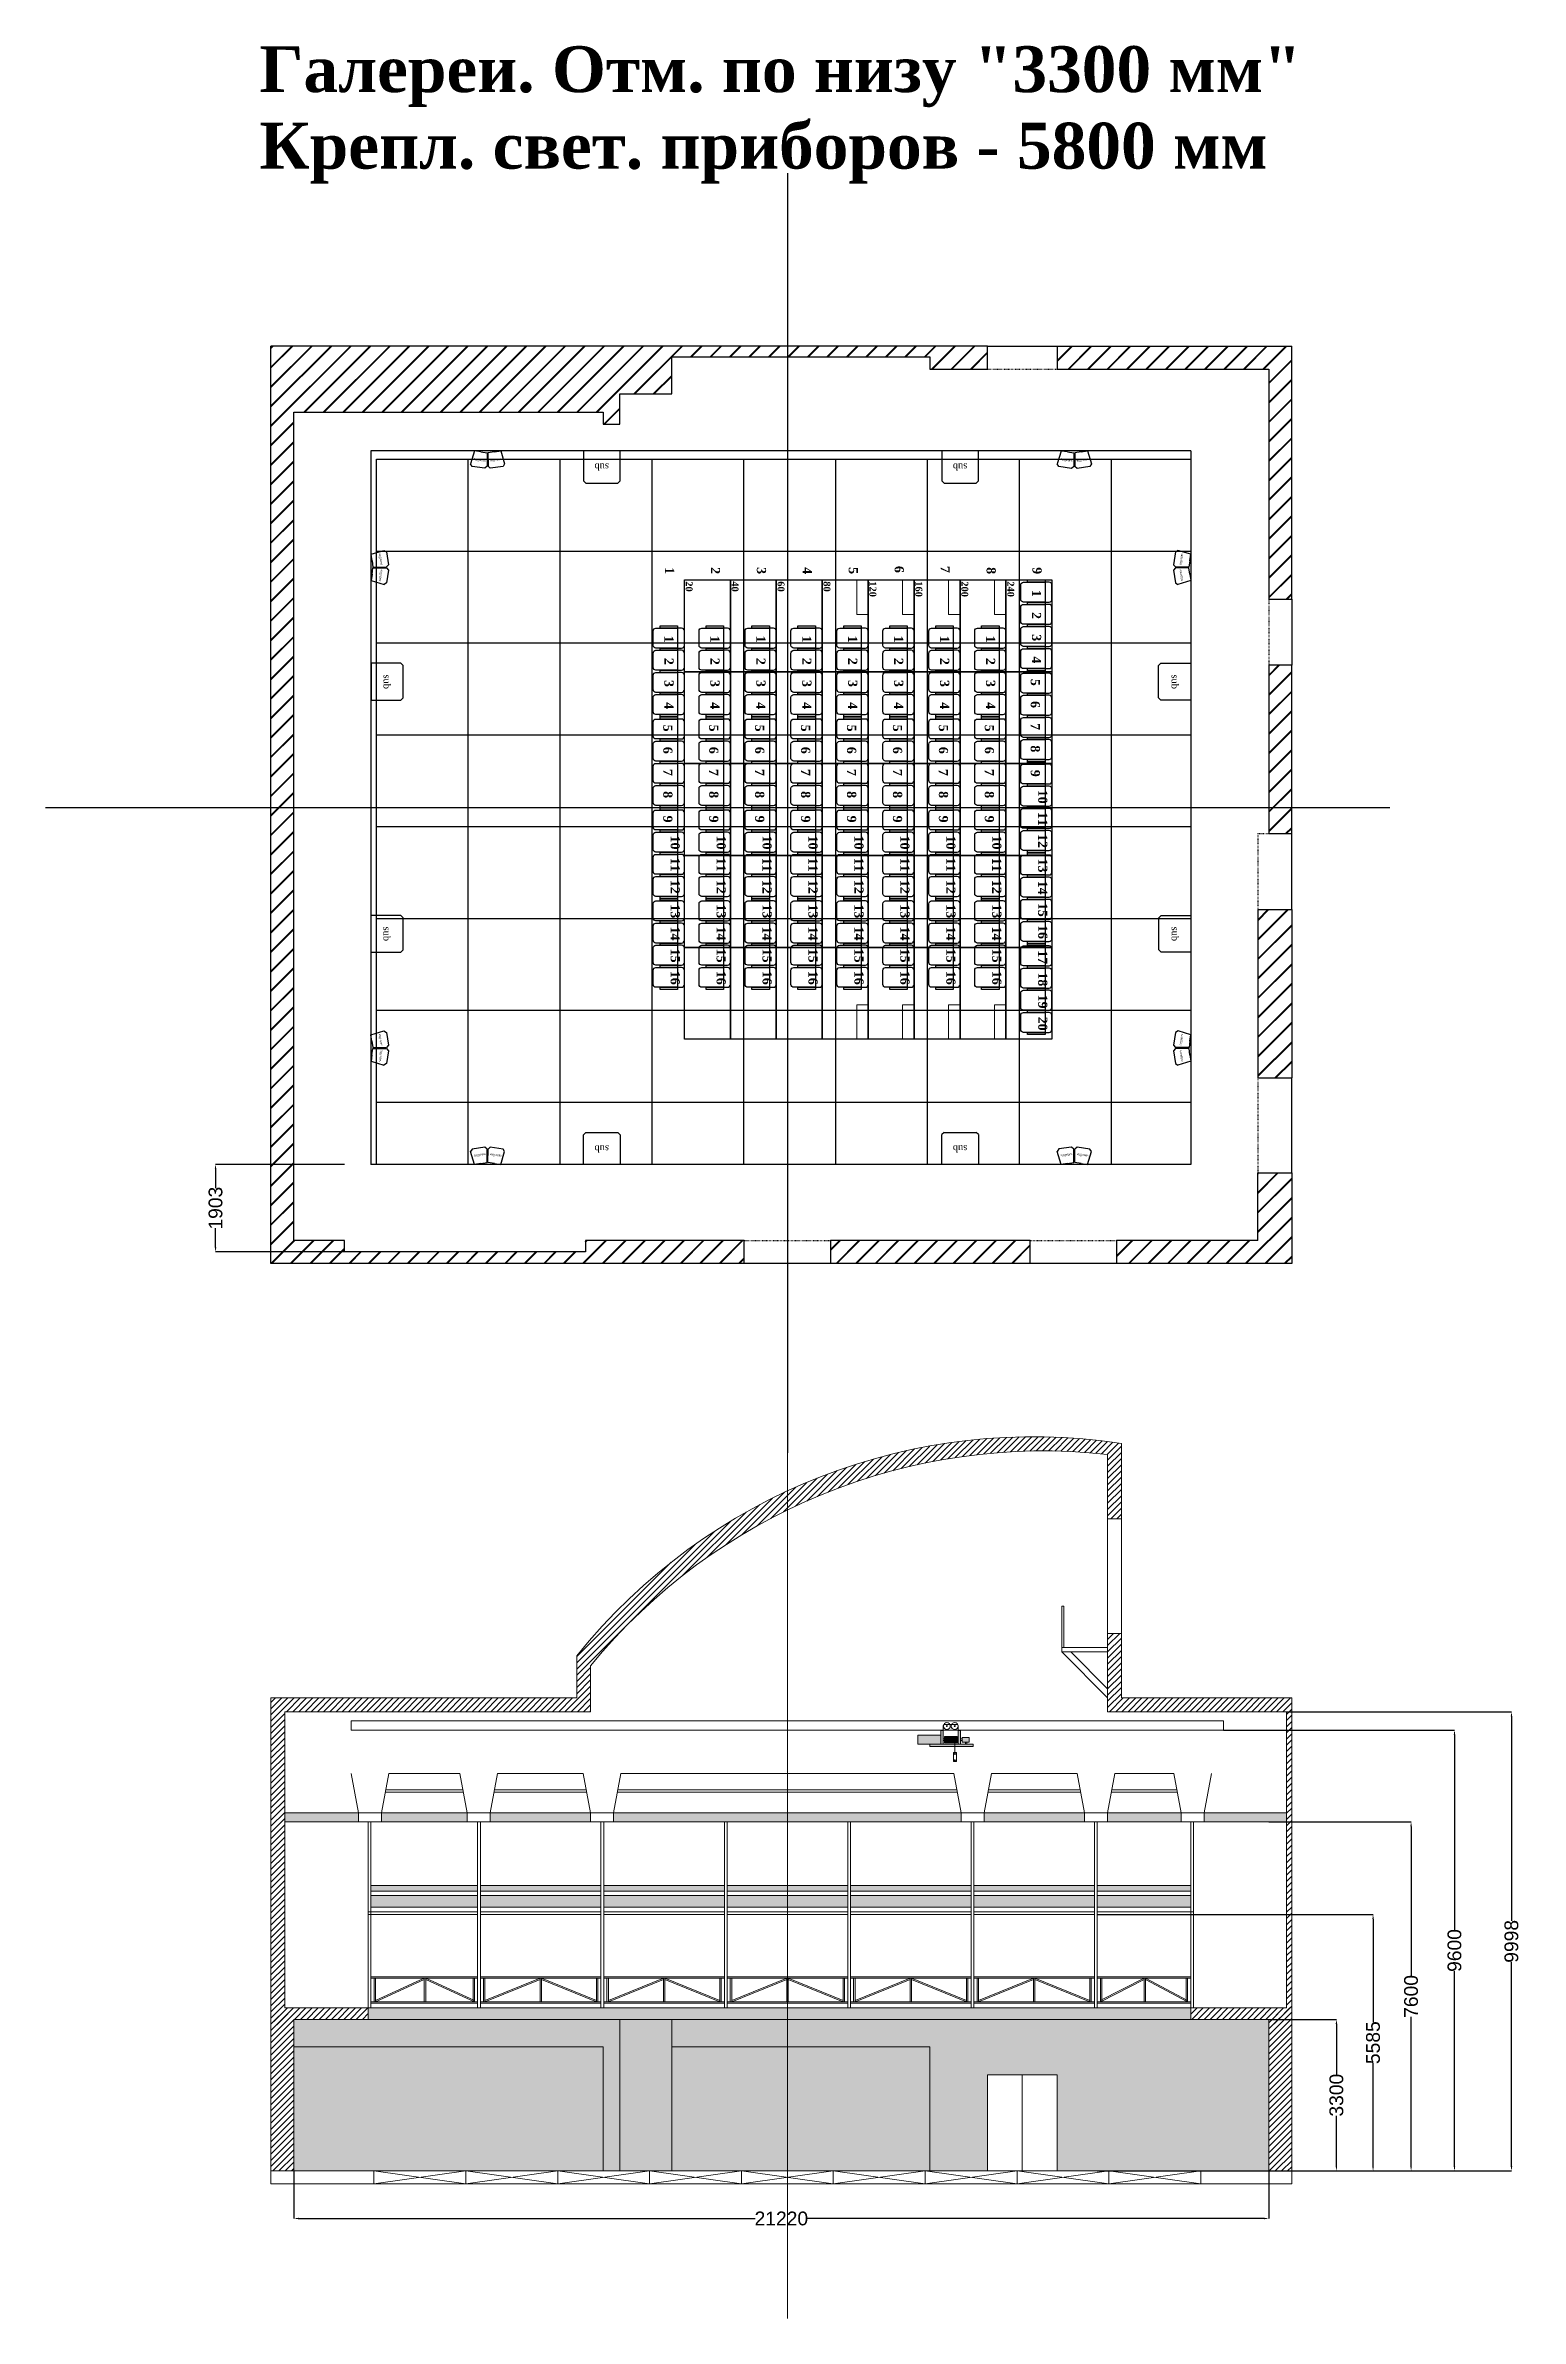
# Model space of a CAD drawing. Header units: millimetres. Extents: x -520232 to 211296, y -156633 to 78411.
# Drawn here: x 1598 to 33706, y 22595 to 72085 of the extents above; entities that cross this region are included whole.
import ezdxf

# ---------------------------------------------------------------- set-up
doc = ezdxf.new("R2010")
doc.units = ezdxf.units.MM
doc.linetypes.add('ACAD_ISO03W100', pattern=[30, 12, -18])
for name, color, linetype in [('Декорации', 10, 'Continuous'), ('Колонки', 10, 'Continuous'), ('Моторы', 7, 'Continuous'), ('Оси', 7, 'Continuous'), ('Партер', 7, 'Continuous'), ('План галлереи', 7, 'Continuous'), ('План планшет1', 7, 'Continuous'), ('Поперечный разрез', 7, 'Continuous'), ('Продольный разрез', 7, 'Continuous')]:
    doc.layers.add(name, color=color, linetype=linetype)
doc.layers.add('Сидения и станки', color=7, linetype='Continuous', lineweight=25)
doc.styles.get("Standard").update_dxf_attribs({"font": 'arial.ttf', "height": 300})
doc.dimstyles.new('Размеры', dxfattribs={"dimtxt": 300, "dimasz": 100, "dimexe": 0.18, "dimexo": 0.0625, "dimgap": 0.09, "dimtad": 0, "dimdec": 0, "dimzin": 0, "dimdsep": 46, "dimtxsty": 'Standard', "dimcen": 0.09, "dimclrd": 250, "dimclre": 250, "dimclrt": 250, "dimadec": 0, "dimazin": 0, "dimtfac": 1, "dimtdec": 0, "dimtofl": 0, "dimtmove": 0, "dimatfit": 3, "dimfxl": 1, "dimtfillclr": 250, "dimtolj": 1, "dimtzin": 0, "dimarcsym": 0})
pattern_1 = [(45, (-17860.87, 43263.6), (-212.132, 212.132), []), (45, (-17850.87, 43263.6), (-212.132, 212.132), []), (45, (-17840.87, 43263.6), (-212.132, 212.132), [])]

msp = doc.modelspace()

# ---------------------------------------------------------------- texts
at = {"layer": 'Колонки'}
for s, width, insert, char_height, attachment_point, rotation in [('{\\fTimes New Roman|b0|i0|c0|p18;sattellite}', 303.76736, (11180.319, 63059.374), 50, 7, 171.6903534), ('{\\fTimes New Roman|b0|i0|c0|p18;sattellite}', 303.76736, (11523.199, 63098.976), 50, 7, 188.5545086), ('{\\fTimes New Roman|b0|i0|c0|p18;sub}', 428.52487, (13862.964, 62988.505), 150, 7, 180), ('{\\fTimes New Roman|b0|i0|c0|p18;sub}', 428.52487, (21663.43, 62987.322), 150, 7, 180), ('{\\fTimes New Roman|b0|i0|c0|p18;sattellite}', 303.76736, (23954.052, 63058.192), 50, 7, 171.6903534), ('{\\fTimes New Roman|b0|i0|c0|p18;sattellite}', 303.76736, (24296.932, 63097.793), 50, 7, 188.5545086), ('{\\fTimes New Roman|b0|i0|c0|p18;sattellite}', 303.76736, (8843.135, 61022.676), 50, 3, 98.5545086), ('{\\fTimes New Roman|b0|i0|c0|p18;sattellite}', 303.76736, (26372.05, 61022.676), 50, 1, 261.4454914), ('{\\fTimes New Roman|b0|i0|c0|p18;sattellite}', 303.76736, (8882.736, 60679.796), 50, 3, 81.6903534), ('{\\fTimes New Roman|b0|i0|c0|p18;sattellite}', 303.76736, (26332.449, 60679.796), 50, 1, 278.3096466), ('{\\fTimes New Roman|b0|i0|c0|p18;sub}', 428.52487, (8954.788, 58389.174), 150, 7, 270), ('{\\fTimes New Roman|b0|i0|c0|p18;sub}', 428.52487, (26260.396, 58389.174), 150, 1, 270), ('{\\fTimes New Roman|b0|i0|c0|p18;sub}', 428.52487, (8952.424, 52900.708), 150, 7, 270), ('{\\fTimes New Roman|b0|i0|c0|p18;sub}', 428.52487, (26262.761, 52900.708), 150, 1, 270), ('{\\fTimes New Roman|b0|i0|c0|p18;sattellite}', 303.76736, (8841.953, 50560.943), 50, 3, 98.5545086), ('{\\fTimes New Roman|b0|i0|c0|p18;sattellite}', 303.76736, (26373.232, 50560.943), 50, 1, 261.4454914), ('{\\fTimes New Roman|b0|i0|c0|p18;sattellite}', 303.76736, (8881.554, 50218.062), 50, 3, 81.6903534), ('{\\fTimes New Roman|b0|i0|c0|p18;sattellite}', 303.76736, (26333.631, 50218.062), 50, 1, 278.3096466), ('{\\fTimes New Roman|b0|i0|c0|p18;sub}', 428.52487, (13862.964, 47988.985), 150, 1, 180), ('{\\fTimes New Roman|b0|i0|c0|p18;sub}', 428.52487, (21663.43, 47990.168), 150, 1, 180), ('{\\fTimes New Roman|b0|i0|c0|p18;sattellite}', 303.76736, (11180.319, 47918.116), 50, 1, 188.3096466), ('{\\fTimes New Roman|b0|i0|c0|p18;sattellite}', 303.76736, (11523.199, 47878.514), 50, 1, 171.4454914), ('{\\fTimes New Roman|b0|i0|c0|p18;sattellite}', 303.76736, (23954.052, 47919.298), 50, 1, 188.3096466), ('{\\fTimes New Roman|b0|i0|c0|p18;sattellite}', 303.76736, (24296.932, 47879.697), 50, 1, 171.4454914)]:
    msp.add_mtext_dynamic_manual_height_columns(s, width=width, gutter_width=2500, heights=[0], dxfattribs=dict(at, insert=insert, char_height=char_height, attachment_point=attachment_point, rotation=rotation))
at = {"layer": 'Моторы', "insert": (6252.814, 72069.752), "char_height": 1000, "width": 24873.58186, "attachment_point": 1}
msp.add_mtext('{\\fTimes New Roman|b1|i0|c204|p18;Галереи. Отм. по низу "3300 мм"\\PКрепл. свет. приборов - 5800 мм}', dxfattribs=at)

# ---------------------------------------------------------------- blocks, each defined once
blk = doc.blocks.new('*D62')
at = {"layer": 'Defpoints', "color": 0, "lineweight": 13, "transparency": 16777216}
for p in [(28226, 29108), (29699, 29108), (28726, 25808)]:
    blk.add_point(p, dxfattribs=at)
at = {"layer": 'Продольный разрез', "color": 250, "lineweight": -2, "transparency": 16777216}
for p, q in [((28226, 29108), (29699, 29108)), ((29699, 29008), (29699, 27906)), ((29699, 25908), (29699, 27011)), ((28726, 25808), (29699, 25808))]:
    blk.add_line(p, q, dxfattribs=at)
at = {"layer": 'Продольный разрез', "color": 250, "lineweight": 13, "transparency": 16777216}
for points in [[(29682, 29008), (29715, 29008), (29699, 29108)], [(29682, 25908), (29715, 25908), (29699, 25808)]]:
    blk.add_solid(points, dxfattribs=at)
at = {"layer": 'Продольный разрез', "color": 250, "lineweight": 13, "transparency": 16777216, "insert": (29699, 27458), "char_height": 300, "attachment_point": 5, "rotation": 90}
blk.add_mtext('\\A1;3300', dxfattribs=at)
blk = doc.blocks.new('*D64')
at = {"layer": 'Defpoints', "color": 0, "lineweight": 13, "transparency": 16777216}
for p in [(28226, 33408), (31324, 33408), (28226, 25808)]:
    blk.add_point(p, dxfattribs=at)
at = {"layer": 'Продольный разрез', "color": 250, "lineweight": -2, "transparency": 16777216}
for p, q in [((28226, 33408), (31324, 33408)), ((31324, 33308), (31324, 30055)), ((31324, 25908), (31324, 29162)), ((28226, 25808), (31324, 25808))]:
    blk.add_line(p, q, dxfattribs=at)
at = {"layer": 'Продольный разрез', "color": 250, "lineweight": 13, "transparency": 16777216}
for points in [[(31307, 33308), (31340, 33308), (31324, 33408)], [(31307, 25908), (31340, 25908), (31324, 25808)]]:
    blk.add_solid(points, dxfattribs=at)
at = {"layer": 'Продольный разрез', "color": 250, "lineweight": 13, "transparency": 16777216, "insert": (31324, 29608), "char_height": 300, "attachment_point": 5, "rotation": 90}
blk.add_mtext('\\A1;7600', dxfattribs=at)
blk = doc.blocks.new('*D65')
at = {"layer": 'Defpoints', "color": 0, "lineweight": 13, "transparency": 16777216}
for p in [(7006, 25808), (28226, 25808), (28226, 24772)]:
    blk.add_point(p, dxfattribs=at)
at = {"layer": 'Продольный разрез', "color": 250, "lineweight": -2, "transparency": 16777216}
for p, q in [((7006, 25808), (7006, 24772)), ((28226, 25808), (28226, 24772)), ((7106, 24772), (17049, 24772)), ((28126, 24772), (18182, 24772))]:
    blk.add_line(p, q, dxfattribs=at)
at = {"layer": 'Продольный разрез', "color": 250, "lineweight": 13, "transparency": 16777216}
for points in [[(7106, 24789), (7106, 24756), (7006, 24772)], [(28126, 24789), (28126, 24756), (28226, 24772)]]:
    blk.add_solid(points, dxfattribs=at)
at = {"layer": 'Продольный разрез', "color": 250, "lineweight": 13, "transparency": 16777216, "insert": (17616, 24772), "char_height": 300, "attachment_point": 5}
blk.add_mtext('\\A1;21220', dxfattribs=at)
blk = doc.blocks.new('*D66')
at = {"layer": 'Defpoints', "color": 0, "lineweight": 13, "transparency": 16777216}
for p in [(24490, 31393), (24490, 25808), (30496, 25808)]:
    blk.add_point(p, dxfattribs=at)
at = {"layer": 'Продольный разрез', "color": 250, "lineweight": -2, "transparency": 16777216}
for p, q in [((24490, 31393), (30496, 31393)), ((30496, 31293), (30496, 29050)), ((30496, 25908), (30496, 28152)), ((24490, 25808), (30496, 25808))]:
    blk.add_line(p, q, dxfattribs=at)
at = {"layer": 'Продольный разрез', "color": 250, "lineweight": 13, "transparency": 16777216}
for points in [[(30480, 31293), (30513, 31293), (30496, 31393)], [(30480, 25908), (30513, 25908), (30496, 25808)]]:
    blk.add_solid(points, dxfattribs=at)
at = {"layer": 'Продольный разрез', "color": 250, "lineweight": 13, "transparency": 16777216, "insert": (30496, 28601), "char_height": 300, "attachment_point": 5, "rotation": 90}
blk.add_mtext('\\A1;5585', dxfattribs=at)
blk = doc.blocks.new('*D67')
at = {"layer": 'Defpoints', "color": 0, "lineweight": 13, "transparency": 16777216}
for p in [(27243, 35408), (27243, 25808), (32269, 25808)]:
    blk.add_point(p, dxfattribs=at)
at = {"layer": 'Продольный разрез', "color": 250, "lineweight": -2, "transparency": 16777216}
for p, q in [((27243, 35408), (32269, 35408)), ((32269, 35308), (32269, 31056)), ((32269, 25908), (32269, 30161)), ((27243, 25808), (32269, 25808))]:
    blk.add_line(p, q, dxfattribs=at)
at = {"layer": 'Продольный разрез', "color": 250, "lineweight": 13, "transparency": 16777216}
for points in [[(32252, 35308), (32285, 35308), (32269, 35408)], [(32252, 25908), (32285, 25908), (32269, 25808)]]:
    blk.add_solid(points, dxfattribs=at)
at = {"layer": 'Продольный разрез', "color": 250, "lineweight": 13, "transparency": 16777216, "insert": (32269, 30608), "char_height": 300, "attachment_point": 5, "rotation": 90}
blk.add_mtext('\\A1;9600', dxfattribs=at)
blk = doc.blocks.new('A$C20D4365F')
at = {"layer": 'Сидения и станки'}
for points in [[(-1121.25, 530), (-808.75, 530, -0.41421356), (-748.75, 470), (-748.75, 0), (-1181.25, 0), (-1181.25, 470, -0.41421356)], [(-638.75, 530), (-326.25, 530, -0.41421356), (-266.25, 470), (-266.25, 0), (-698.75, 0), (-698.75, 470, -0.41421356)], [(-156.25, 530), (156.25, 530, -0.41421356), (216.25, 470), (216.25, 0), (-216.25, 0), (-216.25, 470, -0.41421356)], [(326.25, 530), (638.75, 530, -0.41421356), (698.75, 470), (698.75, 0), (266.25, 0), (266.25, 470, -0.41421356)], [(-748.75, 0), (-1181.25, 0), (-1181.25, -90, 0.41421356), (-1121.25, -150), (-808.75, -150, 0.41421356), (-748.75, -90)], [(-266.25, 0), (-698.75, 0), (-698.75, -90, 0.41421356), (-638.75, -150), (-326.25, -150, 0.41421356), (-266.25, -90)], [(216.25, 0), (-216.25, 0), (-216.25, -90, 0.41421356), (-156.25, -150), (156.25, -150, 0.41421356), (216.25, -90)], [(698.75, 0), (266.25, 0), (266.25, -90, 0.41421356), (326.25, -150), (638.75, -150, 0.41421356), (698.75, -90)]]:
    blk.add_lwpolyline(points, format="xyb", close=True, dxfattribs=at)
for points in [[(-1231.25, 380), (-1181.25, 380), (-1181.25, 0), (-1231.25, 0)], [(-748.75, 380), (-698.75, 380), (-698.75, 0), (-748.75, 0)], [(-266.25, 380), (-216.25, 380), (-216.25, 0), (-266.25, 0)], [(216.25, 380), (266.25, 380), (266.25, 0), (216.25, 0)], [(698.75, 380), (748.75, 380), (748.75, 0), (698.75, 0)]]:
    blk.add_lwpolyline(points, close=True, dxfattribs=at)
blk = doc.blocks.new('Партер Топливо')
at = {"layer": 'Партер'}
for points in [[(-83790, -118474), (-84790, -118474), (-84790, -116474), (-83790, -116474), (-83790, -118474)], [(-82790, -118474), (-83790, -118474), (-83790, -116474), (-82790, -116474), (-82790, -118474)], [(-81790, -118474), (-82790, -118474), (-82790, -116474), (-81790, -116474), (-81790, -118474)], [(-80790, -118474), (-81790, -118474), (-81790, -116474), (-80790, -116474), (-80790, -118474)], [(-79790, -118474), (-80790, -118474), (-80790, -116474), (-79790, -116474), (-79790, -118474)], [(-78790, -118474), (-79790, -118474), (-79790, -116474), (-78790, -116474), (-78790, -118474)], [(-77790, -118474), (-78790, -118474), (-78790, -116474), (-77790, -116474), (-77790, -118474)], [(-76790, -118474), (-77790, -118474), (-77790, -116474), (-76790, -116474), (-76790, -118474)], [(-83790, -120474), (-84790, -120474), (-84790, -118474), (-83790, -118474), (-83790, -120474)], [(-82790, -120474), (-83790, -120474), (-83790, -118474), (-82790, -118474), (-82790, -120474)], [(-81790, -120474), (-82790, -120474), (-82790, -118474), (-81790, -118474), (-81790, -120474)], [(-80790, -120474), (-81790, -120474), (-81790, -118474), (-80790, -118474), (-80790, -120474)], [(-79790, -120474), (-80790, -120474), (-80790, -118474), (-79790, -118474), (-79790, -120474)], [(-78790, -120474), (-79790, -120474), (-79790, -118474), (-78790, -118474), (-78790, -120474)], [(-77790, -120474), (-78790, -120474), (-78790, -118474), (-77790, -118474), (-77790, -120474)], [(-76790, -120474), (-77790, -120474), (-77790, -118474), (-76790, -118474), (-76790, -120474)], [(-83790, -122474), (-84790, -122474), (-84790, -120474), (-83790, -120474), (-83790, -122474)], [(-82790, -122474), (-83790, -122474), (-83790, -120474), (-82790, -120474), (-82790, -122474)], [(-81790, -122474), (-82790, -122474), (-82790, -120474), (-81790, -120474), (-81790, -122474)], [(-80790, -122474), (-81790, -122474), (-81790, -120474), (-80790, -120474), (-80790, -122474)], [(-79790, -122474), (-80790, -122474), (-80790, -120474), (-79790, -120474), (-79790, -122474)], [(-78790, -122474), (-79790, -122474), (-79790, -120474), (-78790, -120474), (-78790, -122474)], [(-77790, -122474), (-78790, -122474), (-78790, -120474), (-77790, -120474), (-77790, -122474)], [(-76790, -122474), (-77790, -122474), (-77790, -120474), (-76790, -120474), (-76790, -122474)], [(-83790, -124474), (-84790, -124474), (-84790, -122474), (-83790, -122474), (-83790, -124474)], [(-82790, -124474), (-83790, -124474), (-83790, -122474), (-82790, -122474), (-82790, -124474)], [(-81790, -124474), (-82790, -124474), (-82790, -122474), (-81790, -122474), (-81790, -124474)], [(-80790, -124474), (-81790, -124474), (-81790, -122474), (-80790, -122474), (-80790, -124474)], [(-79790, -124474), (-80790, -124474), (-80790, -122474), (-79790, -122474), (-79790, -124474)], [(-78790, -124474), (-79790, -124474), (-79790, -122474), (-78790, -122474), (-78790, -124474)], [(-77790, -124474), (-78790, -124474), (-78790, -122474), (-77790, -122474), (-77790, -124474)], [(-76790, -124474), (-77790, -124474), (-77790, -122474), (-76790, -122474), (-76790, -124474)], [(-83790, -126474), (-84790, -126474), (-84790, -124474), (-83790, -124474), (-83790, -126474)], [(-82790, -126474), (-83790, -126474), (-83790, -124474), (-82790, -124474), (-82790, -126474)], [(-81790, -126474), (-82790, -126474), (-82790, -124474), (-81790, -124474), (-81790, -126474)], [(-80790, -126474), (-81790, -126474), (-81790, -124474), (-80790, -124474), (-80790, -126474)], [(-79790, -126474), (-80790, -126474), (-80790, -124474), (-79790, -124474), (-79790, -126474)], [(-78790, -126474), (-79790, -126474), (-79790, -124474), (-78790, -124474), (-78790, -126474)], [(-77790, -126474), (-78790, -126474), (-78790, -124474), (-77790, -124474), (-77790, -126474)], [(-76790, -126474), (-77790, -126474), (-77790, -124474), (-76790, -124474), (-76790, -126474)]]:
    blk.add_lwpolyline(points, dxfattribs=at)
at = {"layer": 'Партер', "color": 18, "lineweight": 13, "true_color": 0x000000}
for points in [[(-83790, -117224), (-83790, -116474), (-83540, -116474), (-83540, -117224), (-83790, -117224)], [(-82790, -117224), (-82790, -116474), (-82540, -116474), (-82540, -117224), (-82790, -117224)], [(-81790, -117224), (-81790, -116474), (-81540, -116474), (-81540, -117224), (-81790, -117224)], [(-80790, -117224), (-80790, -116474), (-80540, -116474), (-80540, -117224), (-80790, -117224)], [(-83790, -126474), (-83790, -125724), (-83540, -125724), (-83540, -126474), (-83790, -126474)], [(-82790, -126474), (-82790, -125724), (-82540, -125724), (-82540, -126474), (-82790, -126474)], [(-81790, -126474), (-81790, -125724), (-81540, -125724), (-81540, -126474), (-81790, -126474)], [(-80790, -126474), (-80790, -125724), (-80540, -125724), (-80540, -126474), (-80790, -126474)]]:
    blk.add_lwpolyline(points, dxfattribs=at)
at = {"layer": 'Партер', "rotation": 270}
for p in [(-84640, -117805), (-83640, -118785), (-82640, -118785), (-81640, -118785), (-80640, -118785), (-79640, -118785), (-78640, -118785), (-77640, -118785), (-76640, -118785), (-84640, -119785), (-83640, -120765), (-82640, -120765), (-81640, -120765), (-80640, -120765), (-79640, -120765), (-78640, -120765), (-77640, -120765), (-76640, -120765), (-84640, -121765), (-83640, -122745), (-82640, -122745), (-81640, -122745), (-80640, -122745), (-79640, -122745), (-78640, -122745), (-77640, -122745), (-76640, -122745), (-84640, -123745), (-83640, -124725), (-82640, -124725), (-81640, -124725), (-80640, -124725), (-79640, -124725), (-78640, -124725), (-77640, -124725), (-76640, -124725), (-84640, -125725)]:
    blk.add_blockref('A$C20D4365F', p, dxfattribs=at)
at = {"layer": 'Партер', "color": 3, "char_height": 200, "width": 382.45, "attachment_point": 4, "rotation": 90}
for s, insert in [('{\\fTimes New Roman|b1|i0|c204|p18;  20}', (-84589, -116963)), ('{\\fTimes New Roman|b1|i0|c204|p18;  19}', (-84589, -117445)), ('{\\fTimes New Roman|b1|i0|c204|p18;  18}', (-84589, -117928)), ('{\\fTimes New Roman|b1|i0|c204|p18;  16}', (-83589, -117962)), ('{\\fTimes New Roman|b1|i0|c204|p18;  16}', (-82589, -117962)), ('{\\fTimes New Roman|b1|i0|c204|p18;  16}', (-81589, -117962)), ('{\\fTimes New Roman|b1|i0|c204|p18;  16}', (-80589, -117962)), ('{\\fTimes New Roman|b1|i0|c204|p18;  16}', (-79589, -117962)), ('{\\fTimes New Roman|b1|i0|c204|p18;  16}', (-78589, -117962)), ('{\\fTimes New Roman|b1|i0|c204|p18;  16}', (-77589, -117962)), ('{\\fTimes New Roman|b1|i0|c204|p18;  16}', (-76589, -117962)), ('{\\fTimes New Roman|b1|i0|c204|p18;  17}', (-84589, -118410)), ('{\\fTimes New Roman|b1|i0|c204|p18;  15}', (-83589, -118445)), ('{\\fTimes New Roman|b1|i0|c204|p18;  15}', (-82589, -118445)), ('{\\fTimes New Roman|b1|i0|c204|p18;  15}', (-81589, -118445)), ('{\\fTimes New Roman|b1|i0|c204|p18;  15}', (-80589, -118445)), ('{\\fTimes New Roman|b1|i0|c204|p18;  15}', (-79589, -118445)), ('{\\fTimes New Roman|b1|i0|c204|p18;  15}', (-78589, -118445)), ('{\\fTimes New Roman|b1|i0|c204|p18;  15}', (-77589, -118445)), ('{\\fTimes New Roman|b1|i0|c204|p18;  15}', (-76589, -118445)), ('{\\fTimes New Roman|b1|i0|c204|p18;  16}', (-84589, -118959)), ('{\\fTimes New Roman|b1|i0|c204|p18;  14}', (-83589, -118927)), ('{\\fTimes New Roman|b1|i0|c204|p18;  14}', (-82589, -118927)), ('{\\fTimes New Roman|b1|i0|c204|p18;  14}', (-81589, -118927)), ('{\\fTimes New Roman|b1|i0|c204|p18;  14}', (-80589, -118927)), ('{\\fTimes New Roman|b1|i0|c204|p18;  14}', (-79589, -118927)), ('{\\fTimes New Roman|b1|i0|c204|p18;  14}', (-78589, -118927)), ('{\\fTimes New Roman|b1|i0|c204|p18;  14}', (-77589, -118927)), ('{\\fTimes New Roman|b1|i0|c204|p18;  14}', (-76589, -118927)), ('{\\fTimes New Roman|b1|i0|c204|p18;  15}', (-84589, -119442)), ('{\\fTimes New Roman|b1|i0|c204|p18;  13}', (-83589, -119410)), ('{\\fTimes New Roman|b1|i0|c204|p18;  13}', (-82589, -119410)), ('{\\fTimes New Roman|b1|i0|c204|p18;  13}', (-81589, -119410)), ('{\\fTimes New Roman|b1|i0|c204|p18;  13}', (-80589, -119410)), ('{\\fTimes New Roman|b1|i0|c204|p18;  13}', (-79589, -119410)), ('{\\fTimes New Roman|b1|i0|c204|p18;  13}', (-78589, -119410)), ('{\\fTimes New Roman|b1|i0|c204|p18;  13}', (-77589, -119410)), ('{\\fTimes New Roman|b1|i0|c204|p18;  13}', (-76589, -119410)), ('{\\fTimes New Roman|b1|i0|c204|p18;  14}', (-84589, -119924)), ('{\\fTimes New Roman|b1|i0|c204|p18;  12}', (-83589, -119942)), ('{\\fTimes New Roman|b1|i0|c204|p18;  12}', (-82589, -119942)), ('{\\fTimes New Roman|b1|i0|c204|p18;  12}', (-81589, -119942)), ('{\\fTimes New Roman|b1|i0|c204|p18;  12}', (-80589, -119942)), ('{\\fTimes New Roman|b1|i0|c204|p18;  12}', (-79589, -119942)), ('{\\fTimes New Roman|b1|i0|c204|p18;  12}', (-78589, -119942)), ('{\\fTimes New Roman|b1|i0|c204|p18;  12}', (-77589, -119942)), ('{\\fTimes New Roman|b1|i0|c204|p18;  12}', (-76589, -119942)), ('{\\fTimes New Roman|b1|i0|c204|p18;  13}', (-84589, -120407)), ('{\\fTimes New Roman|b1|i0|c204|p18;  11}', (-83589, -120425)), ('{\\fTimes New Roman|b1|i0|c204|p18;  11}', (-82589, -120425)), ('{\\fTimes New Roman|b1|i0|c204|p18;  11}', (-81589, -120425)), ('{\\fTimes New Roman|b1|i0|c204|p18;  11}', (-80589, -120425)), ('{\\fTimes New Roman|b1|i0|c204|p18;  11}', (-79589, -120425)), ('{\\fTimes New Roman|b1|i0|c204|p18;  11}', (-78589, -120425)), ('{\\fTimes New Roman|b1|i0|c204|p18;  11}', (-77589, -120425)), ('{\\fTimes New Roman|b1|i0|c204|p18;  11}', (-76589, -120425)), ('{\\fTimes New Roman|b1|i0|c204|p18;  12}', (-84589, -120939)), ('{\\fTimes New Roman|b1|i0|c204|p18;  10}', (-83589, -120907)), ('{\\fTimes New Roman|b1|i0|c204|p18;  10}', (-82589, -120907)), ('{\\fTimes New Roman|b1|i0|c204|p18;  10}', (-81589, -120907)), ('{\\fTimes New Roman|b1|i0|c204|p18;  10}', (-80589, -120907)), ('{\\fTimes New Roman|b1|i0|c204|p18;  10}', (-79589, -120907)), ('{\\fTimes New Roman|b1|i0|c204|p18;  10}', (-78589, -120907)), ('{\\fTimes New Roman|b1|i0|c204|p18;  10}', (-77589, -120907)), ('{\\fTimes New Roman|b1|i0|c204|p18;  10}', (-76589, -120907)), ('{\\fTimes New Roman|b1|i0|c204|p18;  11}', (-84589, -121422)), ('{\\fTimes New Roman|b1|i0|c204|p18;  9}', (-83428, -121494)), ('{\\fTimes New Roman|b1|i0|c204|p18;  9}', (-82428, -121494)), ('{\\fTimes New Roman|b1|i0|c204|p18;  9}', (-81428, -121494)), ('{\\fTimes New Roman|b1|i0|c204|p18;  9}', (-80428, -121494)), ('{\\fTimes New Roman|b1|i0|c204|p18;  9}', (-79428, -121494)), ('{\\fTimes New Roman|b1|i0|c204|p18;  9}', (-78428, -121494)), ('{\\fTimes New Roman|b1|i0|c204|p18;  9}', (-77428, -121494)), ('{\\fTimes New Roman|b1|i0|c204|p18;  9}', (-76428, -121494)), ('{\\fTimes New Roman|b1|i0|c204|p18;  10}', (-84589, -121904)), ('{\\fTimes New Roman|b1|i0|c204|p18;  8}', (-83428, -122026)), ('{\\fTimes New Roman|b1|i0|c204|p18;  8}', (-82428, -122026)), ('{\\fTimes New Roman|b1|i0|c204|p18;  8}', (-81428, -122026)), ('{\\fTimes New Roman|b1|i0|c204|p18;  8}', (-80428, -122026)), ('{\\fTimes New Roman|b1|i0|c204|p18;  8}', (-79428, -122026)), ('{\\fTimes New Roman|b1|i0|c204|p18;  8}', (-78428, -122026)), ('{\\fTimes New Roman|b1|i0|c204|p18;  8}', (-77428, -122026)), ('{\\fTimes New Roman|b1|i0|c204|p18;  8}', (-76428, -122026)), ('{\\fTimes New Roman|b1|i0|c204|p18;  9}', (-84428, -122491)), ('{\\fTimes New Roman|b1|i0|c204|p18;  7}', (-83428, -122509)), ('{\\fTimes New Roman|b1|i0|c204|p18;  7}', (-82428, -122509)), ('{\\fTimes New Roman|b1|i0|c204|p18;  7}', (-81428, -122509)), ('{\\fTimes New Roman|b1|i0|c204|p18;  7}', (-80428, -122509)), ('{\\fTimes New Roman|b1|i0|c204|p18;  7}', (-79428, -122509)), ('{\\fTimes New Roman|b1|i0|c204|p18;  7}', (-78428, -122509)), ('{\\fTimes New Roman|b1|i0|c204|p18;  7}', (-77428, -122509)), ('{\\fTimes New Roman|b1|i0|c204|p18;  7}', (-76428, -122509)), ('{\\fTimes New Roman|b1|i0|c204|p18;  8}', (-84428, -123023)), ('{\\fTimes New Roman|b1|i0|c204|p18;  6}', (-83428, -122991)), ('{\\fTimes New Roman|b1|i0|c204|p18;  6}', (-82428, -122991)), ('{\\fTimes New Roman|b1|i0|c204|p18;  6}', (-81428, -122991)), ('{\\fTimes New Roman|b1|i0|c204|p18;  6}', (-80428, -122991)), ('{\\fTimes New Roman|b1|i0|c204|p18;  6}', (-79428, -122991)), ('{\\fTimes New Roman|b1|i0|c204|p18;  6}', (-78428, -122991)), ('{\\fTimes New Roman|b1|i0|c204|p18;  6}', (-77428, -122991)), ('{\\fTimes New Roman|b1|i0|c204|p18;  6}', (-76428, -122991)), ('{\\fTimes New Roman|b1|i0|c204|p18;  7}', (-84428, -123506)), ('{\\fTimes New Roman|b1|i0|c204|p18;  5}', (-83428, -123474)), ('{\\fTimes New Roman|b1|i0|c204|p18;  5}', (-82428, -123474)), ('{\\fTimes New Roman|b1|i0|c204|p18;  5}', (-81428, -123474)), ('{\\fTimes New Roman|b1|i0|c204|p18;  5}', (-80428, -123474)), ('{\\fTimes New Roman|b1|i0|c204|p18;  5}', (-79428, -123474)), ('{\\fTimes New Roman|b1|i0|c204|p18;  5}', (-78428, -123474)), ('{\\fTimes New Roman|b1|i0|c204|p18;  5}', (-77428, -123474)), ('{\\fTimes New Roman|b1|i0|c204|p18;  5}', (-76428, -123474)), ('{\\fTimes New Roman|b1|i0|c204|p18;  6}', (-84428, -123988)), ('{\\fTimes New Roman|b1|i0|c204|p18;  4}', (-83454, -123963)), ('{\\fTimes New Roman|b1|i0|c204|p18;  4}', (-82454, -123963)), ('{\\fTimes New Roman|b1|i0|c204|p18;  4}', (-81454, -123963)), ('{\\fTimes New Roman|b1|i0|c204|p18;  4}', (-80454, -123963)), ('{\\fTimes New Roman|b1|i0|c204|p18;  4}', (-79454, -123963)), ('{\\fTimes New Roman|b1|i0|c204|p18;  4}', (-78454, -123963)), ('{\\fTimes New Roman|b1|i0|c204|p18;  4}', (-77454, -123963)), ('{\\fTimes New Roman|b1|i0|c204|p18;  4}', (-76454, -123963)), ('{\\fTimes New Roman|b1|i0|c204|p18;  5}', (-84428, -124471)), ('{\\fTimes New Roman|b1|i0|c204|p18;  3}', (-83454, -124446)), ('{\\fTimes New Roman|b1|i0|c204|p18;  3}', (-82454, -124446)), ('{\\fTimes New Roman|b1|i0|c204|p18;  3}', (-81454, -124446)), ('{\\fTimes New Roman|b1|i0|c204|p18;  3}', (-80454, -124446)), ('{\\fTimes New Roman|b1|i0|c204|p18;  3}', (-79454, -124446)), ('{\\fTimes New Roman|b1|i0|c204|p18;  3}', (-78454, -124446)), ('{\\fTimes New Roman|b1|i0|c204|p18;  3}', (-77454, -124446)), ('{\\fTimes New Roman|b1|i0|c204|p18;  3}', (-76454, -124446)), ('{\\fTimes New Roman|b1|i0|c204|p18;  4}', (-84454, -124960)), ('{\\fTimes New Roman|b1|i0|c204|p18;  2}', (-83454, -124928)), ('{\\fTimes New Roman|b1|i0|c204|p18;  2}', (-82454, -124928)), ('{\\fTimes New Roman|b1|i0|c204|p18;  2}', (-81454, -124928)), ('{\\fTimes New Roman|b1|i0|c204|p18;  2}', (-80454, -124928)), ('{\\fTimes New Roman|b1|i0|c204|p18;  2}', (-79454, -124928)), ('{\\fTimes New Roman|b1|i0|c204|p18;  2}', (-78454, -124928)), ('{\\fTimes New Roman|b1|i0|c204|p18;  2}', (-77454, -124928)), ('{\\fTimes New Roman|b1|i0|c204|p18;  2}', (-76454, -124928)), ('{\\fTimes New Roman|b1|i0|c204|p18;  3}', (-84454, -125443)), ('{\\fTimes New Roman|b1|i0|c204|p18;  1}', (-83454, -125411)), ('{\\fTimes New Roman|b1|i0|c204|p18;  1}', (-82454, -125411)), ('{\\fTimes New Roman|b1|i0|c204|p18;  1}', (-81454, -125411)), ('{\\fTimes New Roman|b1|i0|c204|p18;  1}', (-80454, -125411)), ('{\\fTimes New Roman|b1|i0|c204|p18;  1}', (-79454, -125411)), ('{\\fTimes New Roman|b1|i0|c204|p18;  1}', (-78454, -125411)), ('{\\fTimes New Roman|b1|i0|c204|p18;  1}', (-77454, -125411)), ('{\\fTimes New Roman|b1|i0|c204|p18;  1}', (-76454, -125411)), ('{\\fTimes New Roman|b1|i0|c204|p18;  2}', (-84454, -125925)), ('{\\fTimes New Roman|b1|i0|c204|p18;  1}', (-84454, -126408))]:
    blk.add_mtext(s, dxfattribs=dict(at, insert=insert))
at = {"layer": 'Партер', "color": 0, "char_height": 150, "width": 439.44, "attachment_point": 4, "rotation": 90}
for s, insert in [('{\\fTimes New Roman|b1|i0|c204|p18; 240}', (-83892, -126500)), ('{\\fTimes New Roman|b1|i0|c204|p18; 200}', (-82892, -126500)), ('{\\fTimes New Roman|b1|i0|c204|p18; 160}', (-81892, -126500)), ('{\\fTimes New Roman|b1|i0|c204|p18; 120}', (-80892, -126500)), ('{\\fTimes New Roman|b1|i0|c204|p18; 80}', (-79892, -126500)), ('{\\fTimes New Roman|b1|i0|c204|p18; 60}', (-78892, -126500)), ('{\\fTimes New Roman|b1|i0|c204|p18; 40}', (-77892, -126500)), ('{\\fTimes New Roman|b1|i0|c204|p18; 20}', (-76892, -126500))]:
    blk.add_mtext(s, dxfattribs=dict(at, insert=insert))
at = {"layer": 'Партер', "color": 5, "char_height": 200, "width": 500.97, "attachment_point": 4, "rotation": 90}
for s, insert in [('{\\fTimes New Roman|b1|i0|c204|p18;  9}', (-84466, -126903)), ('{\\fTimes New Roman|b1|i0|c204|p18;  8}', (-83466, -126903)), ('{\\fTimes New Roman|b1|i0|c204|p18;  7}', (-82466, -126929)), ('{\\fTimes New Roman|b1|i0|c204|p18;  6}', (-81466, -126929)), ('{\\fTimes New Roman|b1|i0|c204|p18;  5}', (-80466, -126903)), ('{\\fTimes New Roman|b1|i0|c204|p18;  4}', (-79466, -126903)), ('{\\fTimes New Roman|b1|i0|c204|p18;  3}', (-78466, -126903)), ('{\\fTimes New Roman|b1|i0|c204|p18;  2}', (-77466, -126903)), ('{\\fTimes New Roman|b1|i0|c204|p18;  1}', (-76466, -126903))]:
    blk.add_mtext(s, dxfattribs=dict(at, insert=insert))
blk = doc.blocks.new('*D75')
at = {"layer": 'Defpoints', "color": 0, "lineweight": 13, "transparency": 16777216}
for p in [(28611, 35806), (33509, 35806), (28726, 25808)]:
    blk.add_point(p, dxfattribs=at)
at = {"layer": 'Поперечный разрез', "color": 250, "lineweight": -2, "transparency": 16777216}
for p, q in [((28611, 35806), (33510, 35806)), ((33509, 35706), (33509, 31255)), ((33509, 25908), (33509, 30359)), ((28726, 25808), (33510, 25808))]:
    blk.add_line(p, q, dxfattribs=at)
at = {"layer": 'Поперечный разрез', "color": 250, "lineweight": 13, "transparency": 16777216}
for points in [[(33493, 35706), (33526, 35706), (33509, 35806)], [(33493, 25908), (33526, 25908), (33509, 25808)]]:
    blk.add_solid(points, dxfattribs=at)
at = {"layer": 'Поперечный разрез', "color": 250, "lineweight": 13, "transparency": 16777216, "insert": (33509, 30807), "char_height": 300, "attachment_point": 5, "rotation": 90}
blk.add_mtext('\\A1;9998', dxfattribs=at)
blk = doc.blocks.new('*D76')
at = {"layer": 'Defpoints', "color": 0, "lineweight": 13, "transparency": 16777216}
for p in [(5300, 47721), (8107, 47721), (8107, 45818)]:
    blk.add_point(p, dxfattribs=at)
at = {"layer": 'Поперечный разрез', "color": 250, "lineweight": -2, "transparency": 16777216}
for p, q in [((8106, 47721), (5300, 47721)), ((5300, 47621), (5300, 47204)), ((5300, 45918), (5300, 46336)), ((8106, 45818), (5300, 45818))]:
    blk.add_line(p, q, dxfattribs=at)
at = {"layer": 'Поперечный разрез', "color": 250, "lineweight": 13, "transparency": 16777216}
for points in [[(5283, 47621), (5317, 47621), (5300, 47721)], [(5283, 45918), (5317, 45918), (5300, 45818)]]:
    blk.add_solid(points, dxfattribs=at)
at = {"layer": 'Поперечный разрез', "color": 250, "lineweight": 13, "transparency": 16777216, "insert": (5300, 46770), "char_height": 300, "attachment_point": 5, "rotation": 90}
blk.add_mtext('\\A1;1903', dxfattribs=at)
blk = doc.blocks.new('Лебедка большого зала')
at = {"layer": 'Продольный разрез', "lineweight": 13, "true_color": 0xc7c8ca}
h = blk.add_hatch(color=9, dxfattribs=at)
h.dxf.hatch_style = 1
h.paths.add_polyline_path([(21088, 35298), (20588, 35298), (20588, 35098), (21088, 35098)])
h.paths.add_polyline_path([(21705, 35246), (21549, 35246), (21549, 35146), (21705, 35146)])
at = {"layer": 'Продольный разрез', "lineweight": 13, "true_color": 0x636466}
h = blk.add_hatch(color=251, dxfattribs=at)
h.dxf.hatch_style = 1
h.paths.add_polyline_path([(21138, 35398), (21088, 35398), (21088, 35298), (21088, 35098), (21138, 35098)])
h.paths.add_polyline_path([(21518, 35398), (21468, 35398), (21468, 35098), (21518, 35098)])
h.paths.add_polyline_path([(21788, 35098), (21518, 35098), (21468, 35098), (21138, 35098), (21088, 35098), (20846, 35098), (20846, 35048), (21788, 35048)])
h.paths.add_polyline_path([(21654, 35146), (21625, 35146), (21625, 35098), (21654, 35098)])
at = {"layer": 'Продольный разрез', "lineweight": 13}
h = blk.add_hatch(dxfattribs=at)
h.set_pattern_fill('GOST_WOOD', color=256, scale=5)
h.set_pattern_definition([(90, (-784.154, -3097.286), (30, -2e-15), [50, -10]), (90, (-774.154, -3107.286), (30, -2e-15), [30, -7.5, 15, -7.5]), (90, (-764.154, -3122.286), (30, -2e-15), [50, -10])])
h.paths.add_polyline_path([(21441, 35266), (21169, 35266), (21169, 35126), (21441, 35126)])
for p, q in [((20588, 35098), (20588, 35298)), ((20588, 35298), (21088, 35298)), ((21088, 35298), (21088, 35398)), ((21088, 35398), (21138, 35398)), ((21088, 35298), (21088, 35098)), ((21138, 35098), (21138, 35497)), ((21169, 35213), (21138, 35213)), ((21169, 35183), (21138, 35183)), ((21168, 35527), (21438, 35527)), ((21169, 35126), (21169, 35266)), ((21169, 35266), (21441, 35266)), ((21441, 35266), (21441, 35126)), ((21468, 35213), (21441, 35213)), ((21468, 35183), (21441, 35183)), ((21468, 35497), (21468, 35098)), ((21468, 35398), (21518, 35398)), ((21518, 35398), (21518, 35098)), ((21549, 35213), (21518, 35213)), ((21549, 35183), (21518, 35183)), ((21549, 35146), (21549, 35246)), ((21549, 35246), (21705, 35246)), ((21705, 35146), (21549, 35146)), ((21625, 35098), (21625, 35146)), ((21625, 35146), (21654, 35146)), ((21654, 35146), (21654, 35098)), ((21705, 35246), (21705, 35146)), ((21088, 35098), (20588, 35098)), ((20846, 35098), (20846, 35048)), ((20846, 35048), (21788, 35048)), ((21088, 35098), (21138, 35098)), ((21468, 35098), (21138, 35098)), ((21441, 35126), (21169, 35126)), ((21365, 34912), (21365, 34732)), ((21415, 34922), (21375, 34922)), ((21375, 34722), (21415, 34722)), ((21395, 35126), (21395, 34922)), ((21425, 34732), (21425, 34912)), ((21518, 35098), (21468, 35098)), ((21788, 35098), (21518, 35098)), ((21788, 35048), (21788, 35098))]:
    blk.add_line(p, q, dxfattribs=at)
for centre, radius in [((21219, 35494), 75), ((21219, 35494), 10), ((21389, 35494), 75), ((21389, 35494), 10), ((21395, 34889), 10.8), ((21395, 34748), 10.8)]:
    blk.add_circle(centre, radius, dxfattribs=at)
for centre, radius, start, end in [((21168, 35497), 30, 90, 180), ((21438, 35497), 30, 0, 90), ((21375, 34912), 10, 90, 180), ((21375, 34732), 10, 180, 270), ((21415, 34912), 10, 0, 90), ((21415, 34732), 10, 270, 0)]:
    blk.add_arc(centre, radius, start, end, dxfattribs=at)

# ---------------------------------------------------------------- dimensions: what is measured, and where the dimension line sits
at = {"layer": 'Поперечный разрез', "lineweight": 13}
dim = msp.add_linear_dim(base=(5299.903, 47721.245), p1=(8106.501, 45818.245), p2=(8106.501, 47721.245), angle=90, dimstyle='Размеры', dxfattribs=at)
dim.commit()
dim.dimension.update_dxf_attribs({"geometry": '*D76', "text_midpoint": (5299.903, 46769.745)})
dim = msp.add_linear_dim(base=(33509.404, 35805.738), p1=(28725.501, 25808.213), p2=(28610.501, 35805.738), angle=90, dimstyle='Размеры', dxfattribs=at)
dim.commit()
dim.dimension.update_dxf_attribs({"geometry": '*D75', "text_midpoint": (33509.404, 30806.975), "dimtype": 160})
at = {"layer": 'Продольный разрез', "lineweight": 13}
dim = msp.add_linear_dim(base=(32268.589, 25808.213), p1=(27243.001, 35408.213), p2=(27243.001, 25808.213), angle=90, dimstyle='Размеры', dxfattribs=at)
dim.commit()
dim.dimension.update_dxf_attribs({"geometry": '*D67', "text_midpoint": (32268.589, 30608.213)})
for base, p1, p2, picture, middle in [((31323.723, 33408.213), (28225.501, 25808.213), (28225.501, 33408.213), '*D64', (31323.723, 29608.213)), ((30496.256, 25808.213), (24490.001, 31393.213), (24490.001, 25808.213), '*D66', (30496.256, 28600.713)), ((29698.775, 29108.213), (28725.501, 25808.213), (28225.501, 29108.213), '*D62', (29698.775, 27458.213))]:
    dim = msp.add_linear_dim(base=base, p1=p1, p2=p2, angle=90, dimstyle='Размеры', dxfattribs=at)
    dim.commit()
    dim.dimension.update_dxf_attribs({"geometry": picture, "text_midpoint": middle, "dimtype": 160})
dim = msp.add_linear_dim(base=(28225.501, 24772.425), p1=(7005.501, 25808.213), p2=(28225.501, 25808.213), dimstyle='Размеры', dxfattribs=at)
dim.commit()
dim.dimension.update_dxf_attribs({"geometry": '*D65', "text_midpoint": (17615.501, 24772.425)})

# ---------------------------------------------------------------- hatches: boundary and pattern name
at = {"layer": 'План планшет1'}
h = msp.add_hatch(dxfattribs=at)
h.set_pattern_fill('JIS_RC_30', color=254, scale=10, style=0)
h.set_pattern_definition(pattern_1)
h.paths.add_polyline_path([(22105.501, 65540.245), (6505.501, 65540.245), (6505.501, 45565.245), (28725.501, 45565.245), (28725.501, 47536.245), (27987.501, 47536.245), (27987.501, 46065.245), (24911.501, 46065.245), (24911.501, 45565.245), (23034.501, 45565.245), (23034.501, 46065.245), (18686.501, 46065.245), (18686.501, 45565.245), (16807.501, 45565.245), (16807.501, 46065.245), (13349.501, 46065.245), (13349.501, 45818.245), (8106.501, 45818.245), (8106.501, 46065.245), (7005.501, 46065.245), (7005.501, 64103.245), (13738.501, 64103.245), (13738.501, 63843.245), (14097.501, 63843.245), (14097.501, 64497.245), (15229.501, 64497.245), (15229.501, 65308.245), (20845.501, 65308.245), (20845.501, 65040.245), (22105.501, 65040.245)])
h = msp.add_hatch(dxfattribs=at)
h.set_pattern_fill('JIS_RC_30', color=254, scale=10, style=0)
h.set_pattern_definition(pattern_1)
h.paths.add_polyline_path([(23617.501, 65540.245), (23617.501, 65040.245), (28225.501, 65040.245), (28225.501, 60029.245), (28725.501, 60029.245), (28725.501, 65540.245)])
h = msp.add_hatch(dxfattribs=at)
h.set_pattern_fill('JIS_RC_30', color=254, scale=10, style=0)
h.set_pattern_definition(pattern_1)
h.paths.add_polyline_path([(28725.501, 54924.245), (28725.501, 58594.245), (28225.501, 58594.245), (28225.501, 54924.245)])
h = msp.add_hatch(dxfattribs=at)
h.set_pattern_fill('JIS_RC_30', color=254, scale=10, style=0)
h.set_pattern_definition(pattern_1)
h.paths.add_polyline_path([(27987.501, 53270.245), (28725.501, 53270.245), (28725.501, 49605.245), (27987.501, 49605.245)])
at = {"layer": 'Продольный разрез', "lineweight": 13, "true_color": 0xc7c8ca}
h = msp.add_hatch(dxfattribs=at)
h.set_pattern_fill('ANSI31', color=9, scale=30)
h.paths.add_polyline_path([(17747.001, 40198.359), (17747.001, 40613.329, 0.115916765), (13163.719, 37022.042), (13163.719, 36105.738), (6505.501, 36105.738), (6505.501, 25808.213), (7005.501, 25808.213), (7005.501, 29108.213), (8623.501, 29108.213), (8623.501, 29358.213), (6808.501, 29358.213), (6808.501, 35805.738), (13463.719, 35805.738), (13463.719, 36805.738, -0.108601583)])
h.paths.add_polyline_path([(24718.284, 41408.213), (24718.284, 40008.213), (25018.284, 40008.213), (25018.284, 41646.408, 0.147404698), (17747.001, 40613.329), (17747.001, 40198.359, -0.141783445)])
h.paths.add_polyline_path([(25018.284, 37508.213), (24718.284, 37508.213), (24718.284, 35805.738), (28610.501, 35805.738), (28610.501, 29358.213), (26530.501, 29358.213), (26530.501, 29108.213), (28225.501, 29108.213), (28225.501, 25808.213), (28725.501, 25808.213), (28725.501, 36105.738), (25018.284, 36105.738)])
at = {"layer": 'Продольный разрез', "lineweight": 13}
h = msp.add_hatch(color=256, dxfattribs=at)
h.dxf.hatch_style = 1
h.paths.add_polyline_path([(8414.643, 33608.213), (6808.501, 33608.213), (6808.501, 33408.213), (8414.643, 33408.213)])
h.paths.add_polyline_path([(10775.719, 33608.213), (8914.643, 33608.213), (8914.643, 33408.213), (10775.719, 33408.213)])
h.paths.add_polyline_path([(13463.719, 33608.213), (11275.719, 33608.213), (11275.719, 33408.213), (13463.719, 33408.213)])
h.paths.add_polyline_path([(17747.001, 33608.213), (13963.719, 33608.213), (13963.719, 33408.213), (17747.001, 33408.213)])
h.paths.add_polyline_path([(21530.284, 33608.213), (17747.001, 33608.213), (17747.001, 33408.213), (21530.284, 33408.213)])
h.paths.add_polyline_path([(24218.284, 33608.213), (22030.284, 33608.213), (22030.284, 33408.213), (24218.284, 33408.213)])
h.paths.add_polyline_path([(26317.534, 33608.213), (24718.284, 33608.213), (24718.284, 33408.213), (26317.534, 33408.213)])
h.paths.add_polyline_path([(28610.501, 33608.213), (26817.534, 33608.213), (26817.534, 33408.213), (28610.501, 33408.213)])
h = msp.add_hatch(color=9, dxfattribs=at)
h.dxf.hatch_style = 1
h.paths.add_polyline_path([(11005.001, 32023.213), (8683.501, 32023.213), (8683.501, 31903.213), (11005.001, 31903.213)])
h.paths.add_polyline_path([(11005.001, 31803.213), (8683.501, 31803.213), (8683.501, 31553.213), (11005.001, 31553.213)])
h.paths.add_polyline_path([(13690.001, 31803.213), (11065.001, 31803.213), (11065.001, 31553.213), (13690.001, 31553.213)])
h.paths.add_polyline_path([(13690.001, 32023.213), (11065.001, 32023.213), (11065.001, 31903.213), (13690.001, 31903.213)])
h.paths.add_polyline_path([(16375.001, 32023.213), (13750.001, 32023.213), (13750.001, 31903.213), (16375.001, 31903.213)])
h.paths.add_polyline_path([(16375.001, 31803.213), (13750.001, 31803.213), (13750.001, 31553.213), (16375.001, 31553.213)])
h.paths.add_polyline_path([(17747.001, 31803.213), (16435.001, 31803.213), (16435.001, 31553.213), (17747.001, 31553.213)])
h.paths.add_polyline_path([(17747.001, 32023.213), (16435.001, 32023.213), (16435.001, 31903.213), (17747.001, 31903.213)])
h.paths.add_polyline_path([(19060.001, 32023.213), (17747.001, 32023.213), (17747.001, 31903.213), (19060.001, 31903.213)])
h.paths.add_polyline_path([(19060.001, 31803.213), (17747.001, 31803.213), (17747.001, 31553.213), (19060.001, 31553.213)])
h.paths.add_polyline_path([(21745.001, 31803.213), (19120.001, 31803.213), (19120.001, 31553.213), (21745.001, 31553.213)])
h.paths.add_polyline_path([(21745.001, 32023.213), (19120.001, 32023.213), (19120.001, 31903.213), (21745.001, 31903.213)])
h.paths.add_polyline_path([(24430.001, 31803.213), (21805.001, 31803.213), (21805.001, 31553.213), (24430.001, 31553.213)])
h.paths.add_polyline_path([(24430.001, 32023.213), (21805.001, 32023.213), (21805.001, 31903.213), (24430.001, 31903.213)])
h.paths.add_polyline_path([(26530.501, 32023.213), (24490.001, 32023.213), (24490.001, 31903.213), (26530.501, 31903.213)])
h.paths.add_polyline_path([(26530.501, 31803.213), (24490.001, 31803.213), (24490.001, 31553.213), (26530.501, 31553.213)])
h = msp.add_hatch(dxfattribs=at)
h.set_pattern_fill('ANSI31', color=256, scale=30)
h.paths.add_polyline_path([(8623.501, 29358.213), (6505.501, 29358.213), (6505.501, 29108.213), (8623.501, 29108.213)])
h.paths.add_polyline_path([(28725.501, 29358.213), (26530.501, 29358.213), (26530.501, 29108.213), (28725.501, 29108.213)])
h = msp.add_hatch(color=256, dxfattribs=at)
h.dxf.hatch_style = 1
h.paths.add_polyline_path([(17747.001, 29358.213), (8623.501, 29358.213), (8623.501, 29108.213), (8683.501, 29108.213), (17747.001, 29108.213)])
h.paths.add_polyline_path([(26530.501, 29358.213), (17747.001, 29358.213), (17747.001, 29108.213), (26530.501, 29108.213)])
h = msp.add_hatch(dxfattribs=at)
h.set_pattern_fill('ANSI31', color=256, scale=30)
h.paths.add_polyline_path([(7005.501, 29108.213), (6505.501, 29108.213), (6505.501, 25808.213), (7005.501, 25808.213)])
h = msp.add_hatch(dxfattribs=at)
h.set_pattern_fill('AR-BRSTD', color=9)
h.paths.add_polyline_path([(13738.501, 28508.213), (7005.501, 28508.213), (7005.501, 25808.213), (13738.501, 25808.213)])
h.paths.add_polyline_path([(14097.501, 29108.213), (8683.501, 29108.213), (7005.501, 29108.213), (7005.501, 28508.213), (13738.501, 28508.213), (13738.501, 25808.213), (14097.501, 25808.213)])
h.paths.add_polyline_path([(15229.501, 29108.213), (14097.501, 29108.213), (14097.501, 25808.213), (15229.501, 25808.213)])
h.paths.add_polyline_path([(17747.001, 28508.213), (15229.501, 28508.213), (15229.501, 25808.213), (17747.001, 25808.213)])
h.paths.add_polyline_path([(17747.001, 29108.213), (15229.501, 29108.213), (15229.501, 28508.213), (17747.001, 28508.213)])
h.paths.add_polyline_path([(20845.501, 28508.213), (17747.001, 28508.213), (17747.001, 25808.213), (20845.501, 25808.213)], flags=17)
h.paths.add_polyline_path([(28225.501, 29108.213), (26530.501, 29108.213), (17747.001, 29108.213), (17747.001, 28508.213), (20845.501, 28508.213), (20845.501, 25808.213), (22105.501, 25808.213), (22105.501, 27903.213), (23617.501, 27903.213), (23617.501, 25808.213), (28225.501, 25808.213)])
h = msp.add_hatch(dxfattribs=at)
h.set_pattern_fill('ANSI31', color=256, scale=30)
h.paths.add_polyline_path([(28725.501, 29108.213), (28225.501, 29108.213), (28225.501, 25808.213), (28725.501, 25808.213)])

# ---------------------------------------------------------------- linework, layer by layer
at = {"layer": 'Колонки'}
for p, q in [((10933.501, 63256.245), (10849.236, 62974.938)), ((10884.364, 62919.814), (10849.236, 62974.938)), ((11161.424, 62879.348), (10884.364, 62919.814)), ((11072.032, 63236.012), (10933.501, 63256.245)), ((11072.032, 63236.012), (11210.562, 63215.779)), ((11210.85, 62922.122), (11161.424, 62879.348)), ((11210.562, 63215.779), (11210.85, 62922.122)), ((11368.326, 63236.602), (11229.883, 63215.777)), ((11229.883, 63215.777), (11230.85, 62922.122)), ((11280.458, 62879.56), (11230.85, 62922.122)), ((11557.343, 62921.21), (11280.458, 62879.56)), ((11368.326, 63236.602), (11506.768, 63257.427)), ((11506.768, 63257.427), (11592.235, 62976.483)), ((11592.235, 62976.483), (11557.343, 62921.21)), ((14106.768, 63257.427), (13306.768, 63257.427)), ((13306.768, 63257.427), (13306.768, 62607.427)), ((14106.768, 62607.427), (14106.768, 63257.427)), ((21907.234, 63256.245), (21107.234, 63256.245)), ((21107.234, 63256.245), (21107.234, 62606.245)), ((21907.234, 62606.245), (21907.234, 63256.245)), ((23707.234, 63255.063), (23622.969, 62973.756)), ((23658.097, 62918.632), (23622.969, 62973.756)), ((23935.157, 62878.166), (23658.097, 62918.632)), ((23845.765, 63234.83), (23707.234, 63255.063)), ((23845.765, 63234.83), (23984.295, 63214.596)), ((23984.583, 62920.94), (23935.157, 62878.166)), ((23984.295, 63214.596), (23984.583, 62920.94)), ((24142.059, 63235.42), (24003.616, 63214.595)), ((24003.616, 63214.595), (24004.583, 62920.94)), ((24054.191, 62878.377), (24004.583, 62920.94)), ((24331.076, 62920.028), (24054.191, 62878.377)), ((24142.059, 63235.42), (24280.501, 63256.245)), ((24280.501, 63256.245), (24365.968, 62975.301)), ((24365.968, 62975.301), (24331.076, 62920.028)), ((13356.768, 62557.427), (13306.768, 62607.427)), ((13356.768, 62557.427), (14056.768, 62557.427)), ((14106.768, 62607.427), (14056.768, 62557.427)), ((21157.234, 62556.245), (21107.234, 62606.245)), ((21157.234, 62556.245), (21857.234, 62556.245)), ((21907.234, 62606.245), (21857.234, 62556.245)), ((8684.684, 61006.245), (8965.628, 61091.712)), ((8705.509, 60867.803), (8684.684, 61006.245)), ((8965.628, 61091.712), (9020.901, 61056.82)), ((9020.901, 61056.82), (9062.551, 60779.935)), ((26194.284, 61056.82), (26152.634, 60779.935)), ((26249.557, 61091.712), (26194.284, 61056.82)), ((26530.501, 61006.245), (26249.557, 61091.712)), ((26509.676, 60867.803), (26530.501, 61006.245)), ((8706.099, 60571.508), (8685.866, 60432.978)), ((8685.866, 60432.978), (8967.173, 60348.713)), ((8705.509, 60867.803), (8726.334, 60729.36)), ((8706.099, 60571.508), (8726.332, 60710.039)), ((8726.332, 60710.039), (9019.989, 60710.327)), ((8726.334, 60729.36), (9019.989, 60730.327)), ((9022.296, 60383.84), (8967.173, 60348.713)), ((9062.551, 60779.935), (9019.989, 60730.327)), ((9019.989, 60710.327), (9062.763, 60660.901)), ((9062.763, 60660.901), (9022.296, 60383.84)), ((26195.196, 60710.327), (26152.422, 60660.901)), ((26152.422, 60660.901), (26192.889, 60383.84)), ((26152.634, 60779.935), (26195.196, 60730.327)), ((26192.889, 60383.84), (26248.012, 60348.713)), ((26488.851, 60729.36), (26195.196, 60730.327)), ((26488.853, 60710.039), (26195.196, 60710.327)), ((26529.319, 60432.978), (26248.012, 60348.713)), ((26509.676, 60867.803), (26488.851, 60729.36)), ((26509.086, 60571.508), (26488.853, 60710.039)), ((26509.086, 60571.508), (26529.319, 60432.978)), ((8685.866, 58632.978), (8685.866, 57832.978)), ((9335.866, 58632.978), (8685.866, 58632.978)), ((9335.866, 58632.978), (9385.866, 58582.978)), ((9385.866, 57882.978), (9385.866, 58582.978)), ((25879.319, 58632.978), (25829.319, 58582.978)), ((25829.319, 57882.978), (25829.319, 58582.978)), ((25879.319, 58632.978), (26529.319, 58632.978)), ((26529.319, 58632.978), (26529.319, 57832.978)), ((8685.866, 57832.978), (9335.866, 57832.978)), ((9385.866, 57882.978), (9335.866, 57832.978)), ((25829.319, 57882.978), (25879.319, 57832.978)), ((26529.319, 57832.978), (25879.319, 57832.978)), ((8683.501, 53144.512), (8683.501, 52344.512)), ((9333.501, 53144.512), (8683.501, 53144.512)), ((9333.501, 53144.512), (9383.501, 53094.512)), ((9383.501, 52394.512), (9383.501, 53094.512)), ((25881.684, 53144.512), (25831.684, 53094.512)), ((25831.684, 52394.512), (25831.684, 53094.512)), ((25881.684, 53144.512), (26531.684, 53144.512)), ((26531.684, 53144.512), (26531.684, 52344.512)), ((8683.501, 52344.512), (9333.501, 52344.512)), ((9383.501, 52394.512), (9333.501, 52344.512)), ((25831.684, 52394.512), (25881.684, 52344.512)), ((26531.684, 52344.512), (25881.684, 52344.512)), ((8683.501, 50544.512), (8964.446, 50629.979)), ((8704.326, 50406.069), (8683.501, 50544.512)), ((8964.446, 50629.979), (9019.719, 50595.087)), ((9019.719, 50595.087), (9061.369, 50318.202)), ((26195.466, 50595.087), (26153.816, 50318.202)), ((26250.739, 50629.979), (26195.466, 50595.087)), ((26531.684, 50544.512), (26250.739, 50629.979)), ((26510.859, 50406.069), (26531.684, 50544.512)), ((8704.917, 50109.775), (8684.684, 49971.245)), ((8704.326, 50406.069), (8725.151, 50267.627)), ((8704.917, 50109.775), (8725.15, 50248.305)), ((8725.15, 50248.305), (9018.807, 50248.594)), ((8725.151, 50267.627), (9018.807, 50268.594)), ((9061.369, 50318.202), (9018.807, 50268.594)), ((9018.807, 50248.594), (9061.58, 50199.168)), ((9061.58, 50199.168), (9021.114, 49922.107)), ((26196.378, 50248.594), (26153.604, 50199.168)), ((26153.604, 50199.168), (26194.071, 49922.107)), ((26153.816, 50318.202), (26196.378, 50268.594)), ((26490.033, 50267.627), (26196.378, 50268.594)), ((26490.035, 50248.305), (26196.378, 50248.594)), ((26510.859, 50406.069), (26490.033, 50267.627)), ((26510.268, 50109.775), (26490.035, 50248.305)), ((26510.268, 50109.775), (26530.501, 49971.245)), ((8684.684, 49971.245), (8965.991, 49886.98)), ((9021.114, 49922.107), (8965.991, 49886.98)), ((26194.071, 49922.107), (26249.194, 49886.98)), ((26530.501, 49971.245), (26249.194, 49886.98)), ((10884.364, 48057.675), (10849.236, 48002.552)), ((11161.424, 48098.142), (10884.364, 48057.675)), ((11210.85, 48055.368), (11161.424, 48098.142)), ((11210.562, 47761.711), (11210.85, 48055.368)), ((11229.883, 47761.713), (11230.85, 48055.368)), ((11280.458, 48097.93), (11230.85, 48055.368)), ((11557.343, 48056.28), (11280.458, 48097.93)), ((11592.235, 48001.007), (11557.343, 48056.28)), ((13356.768, 48420.063), (13306.768, 48370.063)), ((13306.768, 47720.063), (13306.768, 48370.063)), ((13356.768, 48420.063), (14056.768, 48420.063)), ((14106.768, 48370.063), (14056.768, 48420.063)), ((14106.768, 48370.063), (14106.768, 47720.063)), ((21157.234, 48421.245), (21107.234, 48371.245)), ((21107.234, 47721.245), (21107.234, 48371.245)), ((21157.234, 48421.245), (21857.234, 48421.245)), ((21907.234, 48371.245), (21857.234, 48421.245)), ((21907.234, 48371.245), (21907.234, 47721.245)), ((23658.097, 48058.858), (23622.969, 48003.734)), ((23935.157, 48099.324), (23658.097, 48058.858)), ((23984.583, 48056.55), (23935.157, 48099.324)), ((23984.295, 47762.894), (23984.583, 48056.55)), ((24003.616, 47762.895), (24004.583, 48056.55)), ((24054.191, 48099.112), (24004.583, 48056.55)), ((24331.076, 48057.462), (24054.191, 48099.112)), ((24365.968, 48002.189), (24331.076, 48057.462)), ((10933.501, 47721.245), (10849.236, 48002.552)), ((11072.032, 47741.478), (10933.501, 47721.245)), ((11072.032, 47741.478), (11210.562, 47761.711)), ((11368.326, 47740.888), (11229.883, 47761.713)), ((11368.326, 47740.888), (11506.768, 47720.063)), ((11506.768, 47720.063), (11592.235, 48001.007)), ((14106.768, 47720.063), (13306.768, 47720.063)), ((21907.234, 47721.245), (21107.234, 47721.245)), ((23707.234, 47722.427), (23622.969, 48003.734)), ((23845.765, 47742.66), (23707.234, 47722.427)), ((23845.765, 47742.66), (23984.295, 47762.894)), ((24142.059, 47742.07), (24003.616, 47762.895)), ((24142.059, 47742.07), (24280.501, 47721.245)), ((24280.501, 47721.245), (24365.968, 48002.189))]:
    msp.add_line(p, q, dxfattribs=at)
at = {"layer": 'Оси'}
for p, q in [((17747.001, 69308.04), (17747.001, 41444.372)), ((30862.318, 55488.745), (1597.575, 55488.745))]:
    msp.add_line(p, q, dxfattribs=at)
at = {"layer": 'План галлереи', "lineweight": -2}
for p, q in [((8683.501, 63256.245), (8683.501, 47721.245)), ((26530.501, 63256.245), (8683.501, 63256.245)), ((26530.501, 63256.245), (26530.501, 47721.245)), ((26530.501, 47721.245), (8683.501, 47721.245))]:
    msp.add_line(p, q, dxfattribs=at)
at = {"layer": 'План планшет1', "color": 254}
for p, q in [((22105.501, 65540.245), (6505.501, 65540.245)), ((6505.501, 45565.245), (6505.501, 65540.245)), ((22105.501, 65040.245), (22105.501, 65540.245)), ((22105.501, 65540.245), (23617.501, 65540.245)), ((23617.501, 65540.245), (23617.501, 65040.245)), ((23617.501, 65540.245), (28725.501, 65540.245)), ((28725.501, 60029.245), (28725.501, 65540.245)), ((15229.501, 64497.245), (15229.501, 65308.245)), ((15229.501, 65308.245), (20845.501, 65308.245)), ((20845.501, 65308.245), (20845.501, 65040.245)), ((20845.501, 65040.245), (22105.501, 65040.245)), ((23617.501, 65040.245), (28225.501, 65040.245)), ((28225.501, 65040.245), (28225.501, 60029.245)), ((14097.501, 63843.245), (14097.501, 64497.245)), ((14097.501, 64497.245), (15229.501, 64497.245)), ((7005.501, 46065.245), (7005.501, 64103.245)), ((7005.501, 64103.245), (13738.501, 64103.245)), ((13738.501, 64103.245), (13738.501, 63843.245)), ((13738.501, 63843.245), (13738.501, 63843.245)), ((13738.501, 63843.245), (14097.501, 63843.245)), ((8800.501, 47721.245), (8800.501, 63078.245)), ((8800.501, 63078.245), (26530.501, 63078.245)), ((10800.501, 47721.245), (10800.501, 63078.245)), ((12800.501, 47721.245), (12800.501, 63078.245)), ((14800.501, 47721.245), (14800.501, 63078.245)), ((16800.501, 47721.245), (16800.501, 63078.245)), ((18800.501, 47721.245), (18800.501, 63078.245)), ((20800.501, 47721.245), (20800.501, 63078.245)), ((22800.501, 47721.245), (22800.501, 63078.245)), ((24800.501, 47721.245), (24800.501, 63078.245)), ((8800.501, 61078.245), (26530.501, 61078.245)), ((28225.501, 60029.245), (28725.501, 60029.245)), ((28725.501, 60029.245), (28725.501, 58594.245)), ((8800.501, 59078.245), (26530.501, 59078.245)), ((28725.501, 58594.245), (28225.501, 58594.245)), ((28225.501, 58594.245), (28225.501, 54924.245)), ((28725.501, 54924.245), (28725.501, 58594.245)), ((8800.501, 57078.245), (26530.501, 57078.245)), ((8800.501, 55078.245), (26530.501, 55078.245)), ((27987.501, 54924.245), (27987.501, 54924.245)), ((28225.501, 54924.245), (28725.501, 54924.245)), ((28725.501, 53270.245), (28725.501, 54924.245)), ((8800.501, 53078.245), (26531.684, 53078.245)), ((27987.501, 53270.245), (28725.501, 53270.245)), ((27987.501, 53270.245), (27987.501, 49605.245)), ((28725.501, 53270.245), (28725.501, 49605.245)), ((8800.501, 51078.245), (26530.501, 51078.245)), ((27987.501, 49605.245), (28725.501, 49605.245)), ((28725.501, 47536.245), (28725.501, 49605.245)), ((8800.501, 49078.245), (26530.501, 49078.245)), ((27987.501, 47536.245), (28725.501, 47536.245)), ((27987.501, 46065.245), (27987.501, 47536.245)), ((28725.501, 47536.245), (28725.501, 45565.245)), ((8106.501, 46065.245), (7005.501, 46065.245)), ((8106.501, 45818.245), (8106.501, 46065.245)), ((16807.501, 46065.245), (13349.501, 46065.245)), ((13349.501, 46065.245), (13349.501, 45818.245)), ((16807.501, 45565.245), (16807.501, 46065.245)), ((23034.501, 46065.245), (18686.501, 46065.245)), ((18686.501, 46065.245), (18686.501, 45565.245)), ((23034.501, 45565.245), (23034.501, 46065.245)), ((27987.501, 46065.245), (24911.501, 46065.245)), ((24911.501, 46065.245), (24911.501, 45565.245)), ((28725.501, 45565.245), (6505.501, 45565.245)), ((13349.501, 45818.245), (8106.501, 45818.245)), ((18686.501, 45565.245), (16807.501, 45565.245)), ((24911.501, 45565.245), (23034.501, 45565.245))]:
    msp.add_line(p, q, dxfattribs=at)
at = {"layer": 'План планшет1', "color": 254, "linetype": 'ACAD_ISO03W100'}
for p, q in [((22105.501, 65040.245), (23617.501, 65040.245)), ((28225.501, 60029.245), (28225.501, 58594.245)), ((27987.501, 54924.245), (28225.501, 54924.245)), ((27987.501, 54924.245), (27987.501, 53270.245)), ((27987.501, 49605.245), (27987.501, 47536.245)), ((16807.501, 46065.245), (18686.501, 46065.245)), ((23034.501, 46065.245), (24911.501, 46065.245))]:
    msp.add_line(p, q, dxfattribs=at)
at = {"layer": 'Продольный разрез', "lineweight": 13}
for p, q in [((25018.284, 36105.738), (25018.284, 41646.408)), ((17747.001, 41444.372), (17747.001, 22594.833)), ((24718.284, 35805.738), (24718.284, 41408.213)), ((24718.284, 40008.213), (25018.284, 40008.213)), ((23718.284, 37208.213), (23718.284, 38108.213)), ((23718.284, 38108.213), (23768.284, 38108.213)), ((23768.284, 37208.213), (23768.284, 38108.213)), ((23718.284, 37108.213), (23718.284, 37208.213)), ((23718.284, 37208.213), (24718.284, 37208.213)), ((24718.284, 37508.213), (25018.284, 37508.213)), ((13163.719, 36105.738), (13163.719, 37022.042)), ((13463.719, 35805.738), (13463.719, 36805.738)), ((24718.284, 37108.213), (23718.284, 37108.213)), ((23718.284, 37108.213), (24718.284, 36105.738)), ((23913.79, 37108.213), (24718.284, 36301.728)), ((6505.501, 25808.213), (6505.501, 36105.738)), ((6505.501, 36105.738), (13163.719, 36105.738)), ((6808.501, 29358.213), (6808.501, 35805.738)), ((13463.719, 35805.738), (6808.501, 35805.738)), ((24718.284, 35805.738), (28610.501, 35805.738)), ((28725.501, 36105.738), (25018.284, 36105.738)), ((28610.501, 29358.213), (28610.501, 35805.738)), ((28725.501, 25808.213), (28725.501, 36105.738)), ((8414.643, 33608.213), (8254.361, 34458.213)), ((8914.643, 33608.213), (9074.926, 34458.213)), ((9074.926, 34458.213), (10615.436, 34458.213)), ((10775.719, 33608.213), (10615.436, 34458.213)), ((11275.719, 33608.213), (11436.001, 34458.213)), ((11436.001, 34458.213), (13303.436, 34458.213)), ((13463.719, 33608.213), (13303.436, 34458.213)), ((13963.719, 33608.213), (14124.001, 34458.213)), ((21370.001, 34458.213), (14124.001, 34458.213)), ((21530.284, 33608.213), (21370.001, 34458.213)), ((22030.284, 33608.213), (22190.566, 34458.213)), ((22190.566, 34458.213), (24058.001, 34458.213)), ((24218.284, 33608.213), (24058.001, 34458.213)), ((24718.284, 33608.213), (24878.566, 34458.213)), ((24878.566, 34458.213), (26157.251, 34458.213)), ((26317.534, 33608.213), (26157.251, 34458.213)), ((26817.534, 33608.213), (26977.816, 34458.213)), ((10690.863, 34058.213), (8999.499, 34058.213)), ((10681.435, 34108.213), (9008.927, 34108.213)), ((13378.863, 34058.213), (11360.574, 34058.213)), ((13369.435, 34108.213), (11370.003, 34108.213)), ((21445.428, 34058.213), (14048.574, 34058.213)), ((21436, 34108.213), (14058.003, 34108.213)), ((22115.139, 34058.213), (24133.428, 34058.213)), ((22124.568, 34108.213), (24124, 34108.213)), ((24803.139, 34058.213), (26232.678, 34058.213)), ((24812.568, 34108.213), (26223.25, 34108.213)), ((6808.501, 33608.213), (28610.501, 33608.213)), ((6808.501, 33408.213), (28610.501, 33408.213)), ((8414.643, 33608.213), (8414.643, 33408.213)), ((8623.501, 29358.213), (8623.501, 33408.213)), ((8683.501, 33408.213), (8683.501, 29358.213)), ((8914.643, 33608.213), (8914.643, 33408.213)), ((10775.719, 33608.213), (10775.719, 33408.213)), ((11005.001, 29358.213), (11005.001, 33408.213)), ((11065.001, 33408.213), (11065.001, 29358.213)), ((11275.719, 33608.213), (11275.719, 33408.213)), ((13463.719, 33608.213), (13463.719, 33408.213)), ((13690.001, 29358.213), (13690.001, 33408.213)), ((13750.001, 33408.213), (13750.001, 29358.213)), ((13963.719, 33608.213), (13963.719, 33408.213)), ((16375.001, 29358.213), (16375.001, 33408.213)), ((16435.001, 33408.213), (16435.001, 29358.213)), ((19060.001, 29358.213), (19060.001, 33408.213)), ((19120.001, 33408.213), (19120.001, 29358.213)), ((21530.284, 33608.213), (21530.284, 33408.213)), ((21745.001, 29358.213), (21745.001, 33408.213)), ((21805.001, 33408.213), (21805.001, 29358.213)), ((22030.284, 33608.213), (22030.284, 33408.213)), ((24218.284, 33608.213), (24218.284, 33408.213)), ((24430.001, 29358.213), (24430.001, 33408.213)), ((24490.001, 33408.213), (24490.001, 29358.213)), ((24718.284, 33608.213), (24718.284, 33408.213)), ((26317.534, 33608.213), (26317.534, 33408.213)), ((26530.501, 29358.213), (26530.501, 33408.213)), ((26590.501, 33408.213), (26590.501, 29358.213)), ((26817.534, 33608.213), (26817.534, 33408.213)), ((8683.501, 32023.213), (11005.001, 32023.213)), ((8683.501, 31903.213), (11005.001, 31903.213)), ((8683.501, 31803.213), (11005.001, 31803.213)), ((11065.001, 32023.213), (13690.001, 32023.213)), ((11065.001, 31903.213), (13690.001, 31903.213)), ((11065.001, 31803.213), (13690.001, 31803.213)), ((13750.001, 32023.213), (16375.001, 32023.213)), ((13750.001, 31903.213), (16375.001, 31903.213)), ((13750.001, 31803.213), (16375.001, 31803.213)), ((16435.001, 32023.213), (19060.001, 32023.213)), ((16435.001, 31903.213), (19060.001, 31903.213)), ((16435.001, 31803.213), (19060.001, 31803.213)), ((19120.001, 32023.213), (21745.001, 32023.213)), ((19120.001, 31903.213), (21745.001, 31903.213)), ((19120.001, 31803.213), (21745.001, 31803.213)), ((21805.001, 32023.213), (24430.001, 32023.213)), ((21805.001, 31903.213), (24430.001, 31903.213)), ((21805.001, 31803.213), (24430.001, 31803.213)), ((24490.001, 32023.213), (26530.501, 32023.213)), ((24490.001, 31903.213), (26530.501, 31903.213)), ((24490.001, 31803.213), (26530.501, 31803.213)), ((8683.501, 31453.213), (8623.501, 31453.213)), ((8683.501, 31393.213), (8623.501, 31393.213)), ((8683.501, 31553.213), (11005.001, 31553.213)), ((8683.501, 31453.213), (11005.001, 31453.213)), ((8683.501, 31393.213), (11005.001, 31393.213)), ((11065.001, 31553.213), (13690.001, 31553.213)), ((11065.001, 31453.213), (13690.001, 31453.213)), ((11065.001, 31393.213), (13690.001, 31393.213)), ((13750.001, 31553.213), (16375.001, 31553.213)), ((13750.001, 31453.213), (16375.001, 31453.213)), ((13750.001, 31393.213), (16375.001, 31393.213)), ((16435.001, 31553.213), (19060.001, 31553.213)), ((16435.001, 31453.213), (19060.001, 31453.213)), ((16435.001, 31393.213), (19060.001, 31393.213)), ((19120.001, 31553.213), (21745.001, 31553.213)), ((19120.001, 31453.213), (21745.001, 31453.213)), ((19120.001, 31393.213), (21745.001, 31393.213)), ((21805.001, 31553.213), (24430.001, 31553.213)), ((21805.001, 31453.213), (24430.001, 31453.213)), ((21805.001, 31393.213), (24430.001, 31393.213)), ((24490.001, 31553.213), (26530.501, 31553.213)), ((24490.001, 31453.213), (26530.501, 31453.213)), ((24490.001, 31393.213), (26530.501, 31393.213)), ((26530.501, 31453.213), (26590.501, 31453.213)), ((26530.501, 31393.213), (26590.501, 31393.213)), ((8683.501, 30038.213), (11005.001, 30038.213)), ((8683.501, 30008.213), (11005.001, 30008.213)), ((8753.501, 29488.213), (8753.501, 30008.213)), ((8782.091, 29520.567), (9844.501, 30008.213)), ((8783.501, 29488.213), (8783.501, 30008.213)), ((8783.501, 29488.213), (9844.501, 29974.538)), ((9844.501, 29488.213), (9844.501, 30008.213)), ((9874.501, 29488.213), (9874.501, 30008.213)), ((10936.912, 29520.567), (9874.501, 30008.213)), ((10935.501, 29488.213), (9874.501, 29974.538)), ((10905.001, 29488.213), (10905.001, 30008.213)), ((10935.001, 29488.213), (10935.001, 30008.213)), ((11065.001, 30038.213), (13690.001, 30038.213)), ((11065.001, 30008.213), (13690.001, 30008.213)), ((11135.001, 29488.213), (11135.001, 30008.213)), ((11165.001, 29488.213), (11165.001, 30008.213)), ((11165.001, 29520.598), (12364.141, 30008.213)), ((11165.001, 29488.213), (12363.001, 29975.364)), ((12363.001, 29488.213), (12363.001, 30008.213)), ((12393.001, 29488.213), (12393.001, 30008.213)), ((13590.001, 29521.468), (12393.001, 30008.213)), ((13590.001, 29489.083), (12394.141, 29975.364)), ((13590.001, 29488.213), (13590.001, 30008.213)), ((13620.001, 29488.213), (13620.001, 30008.213)), ((13750.001, 30038.213), (16375.001, 30038.213)), ((13750.001, 30008.213), (16375.001, 30008.213)), ((13820.001, 29488.213), (13820.001, 30008.213)), ((13850.001, 29488.213), (13850.001, 30008.213)), ((13850.001, 29520.598), (15049.141, 30008.213)), ((13850.001, 29488.213), (15048.001, 29975.364)), ((15048.001, 29488.213), (15048.001, 30008.213)), ((15078.001, 29488.213), (15078.001, 30008.213)), ((16275.001, 29521.468), (15078.001, 30008.213)), ((16275.001, 29489.083), (15079.141, 29975.364)), ((16275.001, 29488.213), (16275.001, 30008.213)), ((16305.001, 29488.213), (16305.001, 30008.213)), ((16435.001, 30038.213), (19060.001, 30038.213)), ((16435.001, 30008.213), (19060.001, 30008.213)), ((16505.001, 29488.213), (16505.001, 30008.213)), ((16535.001, 29488.213), (16535.001, 30008.213)), ((16535.001, 29520.598), (17734.141, 30008.213)), ((16535.001, 29488.213), (17733.001, 29975.364)), ((17733.001, 29488.213), (17733.001, 30008.213)), ((17763.001, 29488.213), (17763.001, 30008.213)), ((18960.001, 29521.468), (17763.001, 30008.213)), ((18960.001, 29489.083), (17764.141, 29975.364)), ((18960.001, 29488.213), (18960.001, 30008.213)), ((18990.001, 29488.213), (18990.001, 30008.213)), ((19120.001, 30038.213), (21745.001, 30038.213)), ((19120.001, 30008.213), (21745.001, 30008.213)), ((19190.001, 29488.213), (19190.001, 30008.213)), ((19220.001, 29488.213), (19220.001, 30008.213)), ((19220.001, 29520.598), (20419.141, 30008.213)), ((19220.001, 29488.213), (20418.001, 29975.364)), ((20418.001, 29488.213), (20418.001, 30008.213)), ((20448.001, 29488.213), (20448.001, 30008.213)), ((21645.001, 29521.468), (20448.001, 30008.213)), ((21645.001, 29489.083), (20449.141, 29975.364)), ((21645.001, 29488.213), (21645.001, 30008.213)), ((21675.001, 29488.213), (21675.001, 30008.213)), ((21805.001, 30038.213), (24430.001, 30038.213)), ((21805.001, 30008.213), (24430.001, 30008.213)), ((21875.001, 29488.213), (21875.001, 30008.213)), ((21905.001, 29488.213), (21905.001, 30008.213)), ((21905.001, 29520.598), (23104.141, 30008.213)), ((21905.001, 29488.213), (23103.001, 29975.364)), ((23103.001, 29488.213), (23103.001, 30008.213)), ((23133.001, 29488.213), (23133.001, 30008.213)), ((24330.001, 29521.468), (23133.001, 30008.213)), ((24330.001, 29489.083), (23134.141, 29975.364)), ((24330.001, 29488.213), (24330.001, 30008.213)), ((24360.001, 29488.213), (24360.001, 30008.213)), ((24490.001, 30038.213), (26530.501, 30038.213)), ((24490.001, 30008.213), (26530.501, 30008.213)), ((24557.201, 29520.477), (25510.501, 30008.083)), ((24560.001, 29488.213), (24560.001, 30008.213)), ((24560.001, 29488.213), (25510.501, 29974.386)), ((24590.001, 29488.213), (24590.001, 30008.213)), ((25510.501, 29488.213), (25510.501, 30008.213)), ((25540.501, 29488.213), (25540.501, 30008.213)), ((26460.501, 29521.957), (25540.501, 30008.083)), ((26460.501, 29488.213), (25540.501, 29974.386)), ((26430.501, 29488.213), (26430.501, 30008.213)), ((26460.501, 29488.213), (26460.501, 30008.213)), ((6808.501, 29358.213), (28610.501, 29358.213)), ((8683.501, 29358.213), (8623.501, 29358.213)), ((8623.501, 29358.213), (8623.501, 29108.213)), ((8683.501, 29488.213), (11005.001, 29488.213)), ((8683.501, 29458.213), (11005.001, 29458.213)), ((11065.001, 29358.213), (11005.001, 29358.213)), ((11065.001, 29488.213), (13690.001, 29488.213)), ((11065.001, 29458.213), (13690.001, 29458.213)), ((13750.001, 29358.213), (13690.001, 29358.213)), ((13750.001, 29488.213), (16375.001, 29488.213)), ((13750.001, 29458.213), (16375.001, 29458.213)), ((16435.001, 29358.213), (16375.001, 29358.213)), ((16435.001, 29488.213), (19060.001, 29488.213)), ((16435.001, 29458.213), (19060.001, 29458.213)), ((19120.001, 29358.213), (19060.001, 29358.213)), ((19120.001, 29488.213), (21745.001, 29488.213)), ((19120.001, 29458.213), (21745.001, 29458.213)), ((21805.001, 29358.213), (21745.001, 29358.213)), ((21805.001, 29488.213), (24430.001, 29488.213)), ((21805.001, 29458.213), (24430.001, 29458.213)), ((24490.001, 29358.213), (24430.001, 29358.213)), ((24490.001, 29488.213), (26530.501, 29488.213)), ((24490.001, 29458.213), (26530.501, 29458.213)), ((26590.501, 29358.213), (26530.501, 29358.213)), ((26530.501, 29358.213), (26530.501, 29108.213)), ((7005.501, 25808.213), (7005.501, 29108.213)), ((7005.501, 29108.213), (8683.501, 29108.213)), ((8683.501, 29108.213), (26530.501, 29108.213)), ((14097.501, 25808.213), (14097.501, 29108.213)), ((15229.501, 25808.213), (15229.501, 29108.213)), ((28225.501, 29108.213), (26530.501, 29108.213)), ((28225.501, 25808.213), (28225.501, 29108.213)), ((13738.501, 28508.213), (7005.501, 28508.213)), ((13738.501, 25808.213), (13738.501, 28508.213)), ((20845.501, 28508.213), (15229.501, 28508.213)), ((20845.501, 25808.213), (20845.501, 28508.213)), ((23617.501, 27903.213), (22105.501, 27903.213)), ((22105.501, 27903.213), (22105.501, 25808.213)), ((22861.501, 25808.213), (22861.501, 27903.213)), ((23617.501, 25808.213), (23617.501, 27903.213)), ((6505.501, 25808.213), (28725.501, 25808.213)), ((6505.501, 25808.213), (28725.501, 25808.213)), ((6505.501, 25528.213), (6505.501, 25808.213)), ((8747.001, 25528.213), (8747.001, 25808.213)), ((8747.001, 25528.213), (10747.001, 25808.213)), ((8747.001, 25808.213), (10747.001, 25528.213)), ((10747.001, 25528.213), (10747.001, 25808.213)), ((10747.001, 25528.213), (12747.001, 25808.213)), ((10747.001, 25808.213), (12747.001, 25528.213)), ((12747.001, 25528.213), (12747.001, 25808.213)), ((12747.001, 25528.213), (14747.001, 25808.213)), ((12747.001, 25808.213), (14747.001, 25528.213)), ((14747.001, 25528.213), (14747.001, 25808.213)), ((14747.001, 25528.213), (16747.001, 25808.213)), ((14747.001, 25808.213), (16747.001, 25528.213)), ((16747.001, 25528.213), (16747.001, 25808.213)), ((16747.001, 25528.213), (18747.001, 25808.213)), ((16747.001, 25808.213), (18747.001, 25528.213)), ((18747.001, 25528.213), (18747.001, 25808.213)), ((18747.001, 25528.213), (20747.001, 25808.213)), ((18747.001, 25808.213), (20747.001, 25528.213)), ((20747.001, 25528.213), (20747.001, 25808.213)), ((20747.001, 25528.213), (22747.001, 25808.213)), ((20747.001, 25808.213), (22747.001, 25528.213)), ((22105.501, 25808.213), (22861.501, 25808.213)), ((22747.001, 25528.213), (22747.001, 25808.213)), ((22747.001, 25528.213), (24747.001, 25808.213)), ((22747.001, 25808.213), (24747.001, 25528.213)), ((24747.001, 25528.213), (24747.001, 25808.213)), ((24747.001, 25528.213), (26747.001, 25808.213)), ((24747.001, 25808.213), (26747.001, 25528.213)), ((26747.001, 25528.213), (26747.001, 25808.213)), ((28725.501, 25528.213), (28725.501, 25808.213)), ((6505.501, 25528.213), (28725.501, 25528.213))]:
    msp.add_line(p, q, dxfattribs=at)
at = {"layer": 'Продольный разрез', "color": 6, "lineweight": 13}
for p, q in [((8251.001, 35608.213), (27243.001, 35608.213)), ((8251.001, 35608.213), (8251.001, 35408.213)), ((8251.001, 35408.213), (27243.001, 35408.213)), ((27243.001, 35608.213), (27243.001, 35408.213))]:
    msp.add_line(p, q, dxfattribs=at)
at = {"layer": 'Продольный разрез', "lineweight": 13}
for centre, start, end in [((23096.687, 29065.648), 81.3157104, 141.3049702), ((23323.036, 28758.258), 83.7059064, 140.777612)]:
    msp.add_arc(centre, 12726.667, start, end, dxfattribs=at)

# ---------------------------------------------------------------- block references
at = {"layer": 'Декорации', "color": 5, "lineweight": 50}
msp.add_blockref('Лебедка большого зала', (0, 0), dxfattribs=at)
at = {"layer": 'Партер', "lineweight": 13, "rotation": 180}
msp.add_blockref('Партер Топливо', (-61284.092, -66025.092), dxfattribs=at)

msp.set_redraw_order([(e.dxf.handle, doc.entitydb.next_handle()) for e in msp.query("TEXT MTEXT ATTDEF DIMENSION ARC_DIMENSION")])  # texts and dimensions are drawn at this point

doc.saveas('drawing.dxf')
